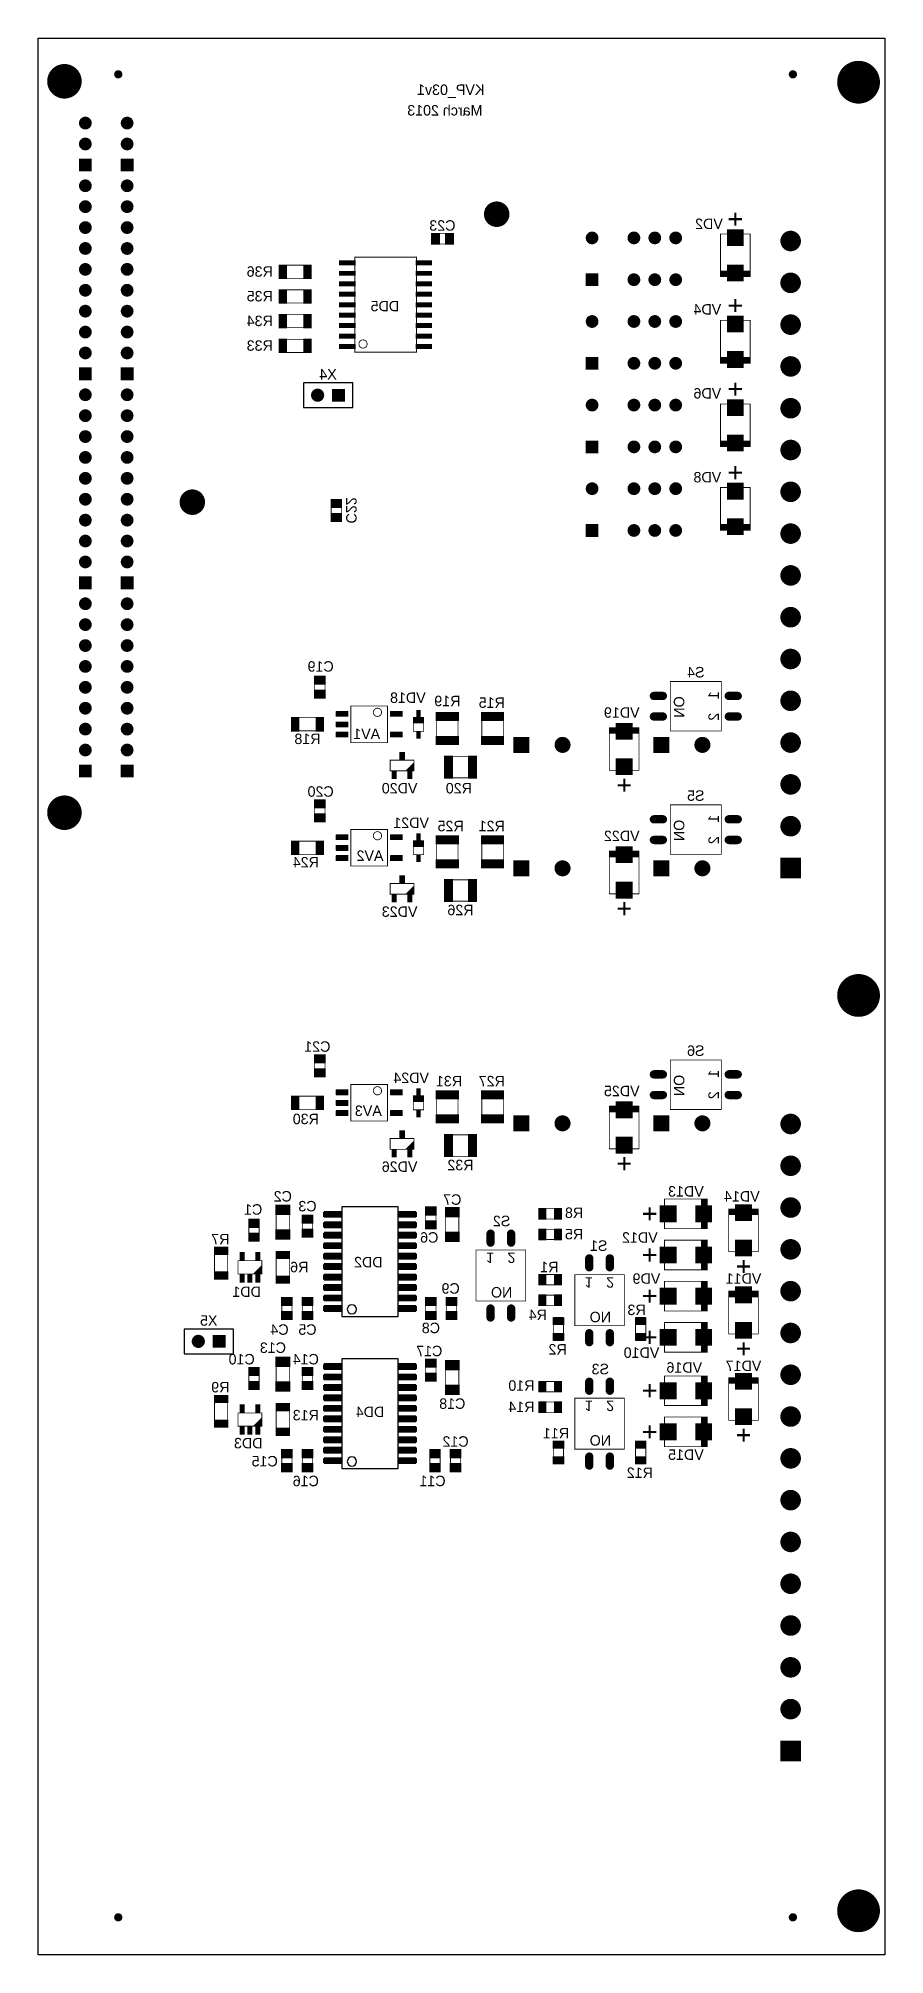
# Model space of a CAD drawing. Extents: x -6 to 97, y -11 to 222.
import ezdxf
from ezdxf.enums import TextEntityAlignment as Align

# ---------------------------------------------------------------- set-up
doc = ezdxf.new("R2010")
doc.units = 0
for name, color, linetype in [('BOARD', 173, 'CONTINUOUS'), ('BOT', 52, 'CONTINUOUS'), ('BOT_ASY', 232, 'CONTINUOUS')]:
    doc.layers.add(name, color=color, linetype=linetype)

msp = doc.modelspace()

# ---------------------------------------------------------------- texts
at = {"layer": 'BOT_ASY', "text_generation_flag": 2, "width": 1.019685}
for s, p in [('KVP_03v1', (48.498, 215.495)), ('March 2013', (48.27, 212.995))]:
    msp.add_text(s, height=1.27, dxfattribs=at).set_placement(p)
for s, p in [('VD2', (75.8, 199.2)), ('C23', (43.4, 199)), ('R36', (21.2, 193.4)), ('R35', (21.2, 190.4)), ('R34', (21.2, 187.4)), ('DD5', (36.4, 189.2)), ('VD4', (75.6, 188.8)), ('R33', (21.2, 184.4)), ('X4', (29.5, 180.905)), ('VD6', (75.6, 178.6)), ('VD8', (75.6, 168.4)), ('C19', (28.6, 145.4)), ('S4', (74.2, 144.7)), ('VD18', (39.2, 141.6)), ('R19', (44, 141.2)), ('R15', (49.4, 141)), ('VD19', (65.2, 139.8)), ('R18', (27, 136.6)), ('AV1', (34.2, 137.2)), ('C20', (28.6, 130.2)), ('VD20', (38.2, 130.6)), ('R20', (45.4, 130.6)), ('S5', (74.2, 129.7)), ('VD21', (39.6, 126.4)), ('R25', (44.4, 126)), ('R21', (49.4, 126)), ('VD22', (65.2, 124.8)), ('AV2', (34.6, 122.4)), ('R24', (26.8, 121.6)), ('VD23', (38.2, 115.6)), ('R26', (45.6, 115.8)), ('C21', (28.2, 99.2)), ('S6', (74.2, 98.7)), ('VD24', (39.6, 95.4)), ('R31', (44.2, 95)), ('R27', (49.4, 95)), ('VD25', (65.2, 93.8)), ('R30', (26.8, 90.4)), ('AV3', (34.4, 91.4)), ('VD26', (38.2, 84.6)), ('R32', (45.6, 84.8)), ('C2', (24, 81)), ('C7', (44.6, 80.6)), ('VD13', (73, 81.6)), ('VD14', (79.8, 81)), ('C1', (20.4, 79.4)), ('C3', (27, 79.8)), ('S2', (50.6, 78)), ('R8', (59.4, 79)), ('R7', (16.4, 75.8)), ('C6', (41.8, 76)), ('R5', (59.4, 76.4)), ('VD12', (67.4, 76)), ('S1', (62.4, 75)), ('R6', (26, 72.4)), ('DD2', (34.4, 73)), ('R1', (56.4, 72.4)), ('VD9', (68.2, 71)), ('VD11', (80, 71)), ('DD1', (19.6, 69.4)), ('C9', (44.4, 69.8)), ('R4', (55, 66.6)), ('R3', (67, 67.2)), ('X5', (15, 65.905)), ('C4', (23.6, 64.8)), ('C5', (27, 64.8)), ('C8', (42, 65)), ('C13', (22.8, 62.6)), ('C17', (41.8, 62.2)), ('R2', (57.4, 62.4)), ('VD10', (67.6, 62)), ('C10', (19, 61.2)), ('C14', (26.8, 61.2)), ('S3', (62.6, 60)), ('VD16', (72.8, 60.2)), ('VD17', (80, 60.4)), ('R9', (16.4, 57.8)), ('R10', (53, 58)), ('DD4', (34.6, 54.8)), ('C18', (44.6, 55.8)), ('R14', (53, 55.4)), ('R13', (26.8, 54.4)), ('DD3', (19.8, 51)), ('C12', (45, 51.2)), ('R11', (57.2, 52.2)), ('C15', (21.8, 48.8)), ('VD15', (73, 49.6)), ('C16', (26.8, 46.4)), ('C11', (42.2, 46.4)), ('R12', (67.4, 47.4))]:
    msp.add_text(s, height=1.27, dxfattribs=at).set_placement(p, align=Align.CENTER)
msp.add_text('C22', height=1.27, rotation=270, dxfattribs=at).set_placement((31.7, 165), align=Align.CENTER)
for s, rotation, p in [('ON', 90, (72.8, 142.4)), ('1', 90, (77, 143)), ('2', 90, (77, 140.4)), ('ON', 90, (72.8, 127.4)), ('1', 90, (77, 128)), ('2', 90, (77, 125.4)), ('ON', 90, (72.8, 96.4)), ('1', 90, (77, 97)), ('2', 90, (77, 94.4)), ('1', 180, (48.7, 74.8)), ('2', 180, (51.3, 74.8)), ('ON', 180, (49.3, 70.6)), ('1', 180, (60.7, 71.8)), ('2', 180, (63.3, 71.8)), ('ON', 180, (61.3, 67.6)), ('1', 180, (60.7, 56.8)), ('2', 180, (63.3, 56.8)), ('ON', 180, (61.3, 52.6))]:
    msp.add_text(s, height=1.27, rotation=rotation, dxfattribs=at).set_placement(p)

# ---------------------------------------------------------------- linework, layer by layer
at = {"layer": 'BOARD'}
msp.add_lwpolyline([(-5.715, -10.541), (-5.715, 222.377), (97.155, 222.377), (97.155, -10.541)], close=True, dxfattribs=at)
at = {"layer": 'BOT', "const_width": 0.2}
for points in [[(-2.54, 215.155, 1), (-2.54, 219.155, 1)], [(93.98, 214.543, 1), (93.98, 219.543, 1)], [(4, 217.6, 1), (4, 218.4, 1)], [(86, 217.6, 1), (86, 218.4, 1)], [(0, 211.4, 1), (0, 212.75, 1)], [(5.08, 211.4, 1), (5.08, 212.75, 1)], [(0, 208.86, 1), (0, 210.21, 1)], [(5.08, 208.86, 1), (5.08, 210.21, 1)], [(0, 203.78, 1), (0, 205.13, 1)], [(5.08, 203.78, 1), (5.08, 205.13, 1)], [(0, 201.24, 1), (0, 202.59, 1)], [(5.08, 201.24, 1), (5.08, 202.59, 1)], [(50, 199.55, 1), (50, 202.45, 1)], [(0, 198.7, 1), (0, 200.05, 1)], [(5.08, 198.7, 1), (5.08, 200.05, 1)], [(61.595, 197.445, 1), (61.595, 198.795, 1)], [(66.675, 197.445, 1), (66.675, 198.795, 1)], [(69.215, 197.445, 1), (69.215, 198.795, 1)], [(71.755, 197.445, 1), (71.755, 198.795, 1)], [(85.725, 196.589, 1), (85.725, 198.889, 1)], [(0, 196.16, 1), (0, 197.51, 1)], [(5.08, 196.16, 1), (5.08, 197.51, 1)], [(0, 193.62, 1), (0, 194.97, 1)], [(5.08, 193.62, 1), (5.08, 194.97, 1)], [(66.675, 192.365, 1), (66.675, 193.715, 1)], [(69.215, 192.365, 1), (69.215, 193.715, 1)], [(71.755, 192.365, 1), (71.755, 193.715, 1)], [(85.725, 191.509, 1), (85.725, 193.809, 1)], [(0, 191.08, 1), (0, 192.43, 1)], [(5.08, 191.08, 1), (5.08, 192.43, 1)], [(0, 188.54, 1), (0, 189.89, 1)], [(5.08, 188.54, 1), (5.08, 189.89, 1)], [(61.595, 187.285, 1), (61.595, 188.635, 1)], [(66.675, 187.285, 1), (66.675, 188.635, 1)], [(69.215, 187.285, 1), (69.215, 188.635, 1)], [(71.755, 187.285, 1), (71.755, 188.635, 1)], [(85.725, 186.429, 1), (85.725, 188.729, 1)], [(0, 186, 1), (0, 187.35, 1)], [(5.08, 186, 1), (5.08, 187.35, 1)], [(0, 183.46, 1), (0, 184.81, 1)], [(5.08, 183.46, 1), (5.08, 184.81, 1)], [(66.675, 182.205, 1), (66.675, 183.555, 1)], [(69.215, 182.205, 1), (69.215, 183.555, 1)], [(71.755, 182.205, 1), (71.755, 183.555, 1)], [(85.725, 181.349, 1), (85.725, 183.649, 1)], [(0, 178.38, 1), (0, 179.73, 1)], [(5.08, 178.38, 1), (5.08, 179.73, 1)], [(28.23, 178.3, 1), (28.23, 179.7, 1)], [(0, 175.84, 1), (0, 177.19, 1)], [(5.08, 175.84, 1), (5.08, 177.19, 1)], [(61.595, 177.125, 1), (61.595, 178.475, 1)], [(66.675, 177.125, 1), (66.675, 178.475, 1)], [(69.215, 177.125, 1), (69.215, 178.475, 1)], [(71.755, 177.125, 1), (71.755, 178.475, 1)], [(85.725, 176.269, 1), (85.725, 178.569, 1)], [(0, 173.3, 1), (0, 174.65, 1)], [(5.08, 173.3, 1), (5.08, 174.65, 1)], [(66.675, 172.045, 1), (66.675, 173.395, 1)], [(69.215, 172.045, 1), (69.215, 173.395, 1)], [(71.755, 172.045, 1), (71.755, 173.395, 1)], [(85.725, 171.189, 1), (85.725, 173.489, 1)], [(0, 170.76, 1), (0, 172.11, 1)], [(5.08, 170.76, 1), (5.08, 172.11, 1)], [(0, 168.22, 1), (0, 169.57, 1)], [(5.08, 168.22, 1), (5.08, 169.57, 1)], [(61.595, 166.965, 1), (61.595, 168.315, 1)], [(66.675, 166.965, 1), (66.675, 168.315, 1)], [(69.215, 166.965, 1), (69.215, 168.315, 1)], [(71.755, 166.965, 1), (71.755, 168.315, 1)], [(85.725, 166.109, 1), (85.725, 168.409, 1)], [(0, 165.68, 1), (0, 167.03, 1)], [(5.08, 165.68, 1), (5.08, 167.03, 1)], [(13, 164.55, 1), (13, 167.45, 1)], [(0, 163.14, 1), (0, 164.49, 1)], [(5.08, 163.14, 1), (5.08, 164.49, 1)], [(66.675, 161.885, 1), (66.675, 163.235, 1)], [(69.215, 161.885, 1), (69.215, 163.235, 1)], [(71.755, 161.885, 1), (71.755, 163.235, 1)], [(85.725, 161.029, 1), (85.725, 163.329, 1)], [(0, 160.6, 1), (0, 161.95, 1)], [(5.08, 160.6, 1), (5.08, 161.95, 1)], [(0, 158.06, 1), (0, 159.41, 1)], [(5.08, 158.06, 1), (5.08, 159.41, 1)], [(85.725, 155.949, 1), (85.725, 158.249, 1)], [(0, 152.98, 1), (0, 154.33, 1)], [(5.08, 152.98, 1), (5.08, 154.33, 1)], [(0, 150.44, 1), (0, 151.79, 1)], [(5.08, 150.44, 1), (5.08, 151.79, 1)], [(85.725, 150.869, 1), (85.725, 153.169, 1)], [(0, 147.9, 1), (0, 149.25, 1)], [(5.08, 147.9, 1), (5.08, 149.25, 1)], [(0, 145.36, 1), (0, 146.71, 1)], [(5.08, 145.36, 1), (5.08, 146.71, 1)], [(85.725, 145.789, 1), (85.725, 148.089, 1)], [(0, 142.82, 1), (0, 144.17, 1)], [(5.08, 142.82, 1), (5.08, 144.17, 1)], [(69.175, 142.07, -1), (69.175, 142.87), (70.125, 142.87, -1), (70.125, 142.07)], [(78.275, 142.07, -1), (78.275, 142.87), (79.225, 142.87, -1), (79.225, 142.07)], [(85.725, 140.709, 1), (85.725, 143.009, 1)], [(0, 140.28, 1), (0, 141.63, 1)], [(5.08, 140.28, 1), (5.08, 141.63, 1)], [(69.175, 139.53, -1), (69.175, 140.33), (70.125, 140.33, -1), (70.125, 139.53)], [(78.275, 139.53, -1), (78.275, 140.33), (79.225, 140.33, -1), (79.225, 139.53)], [(0, 137.74, 1), (0, 139.09, 1)], [(5.08, 137.74, 1), (5.08, 139.09, 1)], [(58, 135.625, 1), (58, 137.375, 1)], [(75, 135.625, 1), (75, 137.375, 1)], [(85.725, 135.629, 1), (85.725, 137.929, 1)], [(0, 135.2, 1), (0, 136.55, 1)], [(5.08, 135.2, 1), (5.08, 136.55, 1)], [(85.725, 130.549, 1), (85.725, 132.849, 1)], [(-2.54, 126.255, 1), (-2.54, 130.255, 1)], [(69.175, 127.07, -1), (69.175, 127.87), (70.125, 127.87, -1), (70.125, 127.07)], [(78.275, 127.07, -1), (78.275, 127.87), (79.225, 127.87, -1), (79.225, 127.07)], [(85.725, 125.469, 1), (85.725, 127.769, 1)], [(69.175, 124.53, -1), (69.175, 125.33), (70.125, 125.33, -1), (70.125, 124.53)], [(78.275, 124.53, -1), (78.275, 125.33), (79.225, 125.33, -1), (79.225, 124.53)], [(58, 120.625, 1), (58, 122.375, 1)], [(75, 120.625, 1), (75, 122.375, 1)], [(93.98, 103.545, 1), (93.98, 108.545, 1)], [(69.175, 96.07, -1), (69.175, 96.87), (70.125, 96.87, -1), (70.125, 96.07)], [(78.275, 96.07, -1), (78.275, 96.87), (79.225, 96.87, -1), (79.225, 96.07)], [(69.175, 93.53, -1), (69.175, 94.33), (70.125, 94.33, -1), (70.125, 93.53)], [(78.275, 93.53, -1), (78.275, 94.33), (79.225, 94.33, -1), (79.225, 93.53)], [(58, 89.625, 1), (58, 91.375, 1)], [(75, 89.625, 1), (75, 91.375, 1)], [(85.725, 89.274, 1), (85.725, 91.574, 1)], [(85.725, 84.194, 1), (85.725, 86.494, 1)], [(85.725, 79.114, 1), (85.725, 81.414, 1)], [(49.63, 76.075, -1), (48.83, 76.075), (48.83, 77.025, -1), (49.63, 77.025)], [(52.17, 76.075, -1), (51.37, 76.075), (51.37, 77.025, -1), (52.17, 77.025)], [(85.725, 74.034, 1), (85.725, 76.334, 1)], [(61.63, 73.075, -1), (60.83, 73.075), (60.83, 74.025, -1), (61.63, 74.025)], [(64.17, 73.075, -1), (63.37, 73.075), (63.37, 74.025, -1), (64.17, 74.025)], [(85.725, 68.954, 1), (85.725, 71.254, 1)], [(49.63, 66.975, -1), (48.83, 66.975), (48.83, 67.925, -1), (49.63, 67.925)], [(52.17, 66.975, -1), (51.37, 66.975), (51.37, 67.925, -1), (52.17, 67.925)], [(61.63, 63.975, -1), (60.83, 63.975), (60.83, 64.925, -1), (61.63, 64.925)], [(64.17, 63.975, -1), (63.37, 63.975), (63.37, 64.925, -1), (64.17, 64.925)], [(85.725, 63.874, 1), (85.725, 66.174, 1)], [(13.73, 63.3, 1), (13.73, 64.7, 1)], [(85.725, 58.794, 1), (85.725, 61.094, 1)], [(61.63, 58.075, -1), (60.83, 58.075), (60.83, 59.025, -1), (61.63, 59.025)], [(64.17, 58.075, -1), (63.37, 58.075), (63.37, 59.025, -1), (64.17, 59.025)], [(85.725, 53.714, 1), (85.725, 56.014, 1)], [(61.63, 48.975, -1), (60.83, 48.975), (60.83, 49.925, -1), (61.63, 49.925)], [(64.17, 48.975, -1), (63.37, 48.975), (63.37, 49.925, -1), (64.17, 49.925)], [(85.725, 48.634, 1), (85.725, 50.934, 1)], [(85.725, 43.554, 1), (85.725, 45.854, 1)], [(85.725, 38.474, 1), (85.725, 40.774, 1)], [(85.725, 33.394, 1), (85.725, 35.694, 1)], [(85.725, 28.314, 1), (85.725, 30.614, 1)], [(85.725, 23.234, 1), (85.725, 25.534, 1)], [(85.725, 18.154, 1), (85.725, 20.454, 1)], [(93.98, -7.707, 1), (93.98, -2.707, 1)], [(4, -6.4, 1), (4, -5.6, 1)], [(86, -6.4, 1), (86, -5.6, 1)]]:
    msp.add_lwpolyline(points, format="xyb", close=True, dxfattribs=at)
for points in [[(-3.311, 219), (-1.769, 219)], [(92.425, 219), (95.535, 219)], [(92.717, 219.2), (95.243, 219.2)], [(93.147, 219.4), (94.813, 219.4)], [(-4.539, 217.2), (-0.541, 217.2)], [(-4.533, 217), (-0.547, 217)], [(-4.524, 217.4), (-0.556, 217.4)], [(-4.508, 216.8), (-0.572, 216.8)], [(-4.489, 217.6), (-0.591, 217.6)], [(-4.461, 216.6), (-0.619, 216.6)], [(-4.433, 217.8), (-0.647, 217.8)], [(-4.352, 218), (-0.728, 218)], [(-4.245, 218.2), (-0.835, 218.2)], [(-4.105, 218.4), (-0.975, 218.4)], [(-3.922, 218.6), (-1.158, 218.6)], [(-3.677, 218.8), (-1.403, 218.8)], [(3.6, 218), (4.4, 218)], [(3.654, 218.2), (4.346, 218.2)], [(3.654, 217.8), (4.346, 217.8)], [(85.6, 218), (86.4, 218)], [(85.654, 218.2), (86.346, 218.2)], [(85.654, 217.8), (86.346, 217.8)], [(91.481, 217), (96.479, 217)], [(91.485, 217.2), (96.475, 217.2)], [(91.492, 216.8), (96.468, 216.8)], [(91.506, 217.4), (96.454, 217.4)], [(91.52, 216.6), (96.44, 216.6)], [(91.543, 217.6), (96.417, 217.6)], [(91.598, 217.8), (96.362, 217.8)], [(91.671, 218), (96.289, 218)], [(91.764, 218.2), (96.196, 218.2)], [(91.881, 218.4), (96.079, 218.4)], [(92.025, 218.6), (95.935, 218.6)], [(92.202, 218.8), (95.758, 218.8)], [(-4.392, 216.4), (-0.688, 216.4)], [(-4.297, 216.2), (-0.783, 216.2)], [(-4.172, 216), (-0.908, 216)], [(-4.011, 215.8), (-1.069, 215.8)], [(-3.797, 215.6), (-1.283, 215.6)], [(-3.499, 215.4), (-1.581, 215.4)], [(-2.961, 215.2), (-2.119, 215.2)], [(91.565, 216.4), (96.395, 216.4)], [(91.627, 216.2), (96.333, 216.2)], [(91.708, 216), (96.252, 216)], [(91.811, 215.8), (96.149, 215.8)], [(91.939, 215.6), (96.021, 215.6)], [(92.096, 215.4), (95.864, 215.4)], [(92.291, 215.2), (95.669, 215.2)], [(92.54, 215), (95.42, 215)], [(92.876, 214.8), (95.084, 214.8)], [(93.45, 214.6), (94.51, 214.6)], [(-0.67, 212), (0.67, 212)], [(-0.663, 212.2), (0.663, 212.2)], [(-0.591, 212.4), (0.591, 212.4)], [(-0.424, 212.6), (0.424, 212.6)], [(4.41, 212), (5.75, 212)], [(4.417, 212.2), (5.743, 212.2)], [(4.489, 212.4), (5.671, 212.4)], [(4.656, 212.6), (5.504, 212.6)], [(-0.671, 209.6), (0.671, 209.6)], [(-0.62, 209.8), (0.62, 209.8)], [(-0.616, 211.8), (0.616, 211.8)], [(-0.489, 210), (0.489, 210)], [(-0.479, 211.6), (0.479, 211.6)], [(-0.115, 210.2), (0.115, 210.2)], [(4.409, 209.6), (5.751, 209.6)], [(4.46, 209.8), (5.7, 209.8)], [(4.464, 211.8), (5.696, 211.8)], [(4.591, 210), (5.569, 210)], [(4.601, 211.6), (5.559, 211.6)], [(4.965, 210.2), (5.195, 210.2)], [(-0.675, 207.6), (0.675, 207.6)], [(-0.675, 207.4), (0.675, 207.4)], [(-0.675, 207.2), (0.675, 207.2)], [(-0.661, 209.4), (0.661, 209.4)], [(-0.586, 209.2), (0.586, 209.2)], [(-0.411, 209), (0.411, 209)], [(4.405, 207.6), (5.755, 207.6)], [(4.405, 207.4), (5.755, 207.4)], [(4.405, 207.2), (5.755, 207.2)], [(4.419, 209.4), (5.741, 209.4)], [(4.494, 209.2), (5.666, 209.2)], [(4.669, 209), (5.491, 209)], [(-0.675, 207), (0.675, 207)], [(-0.675, 206.8), (0.675, 206.8)], [(-0.675, 206.6), (0.675, 206.6)], [(-0.675, 206.4), (0.675, 206.4)], [(-0.398, 205), (0.398, 205)], [(4.405, 207), (5.755, 207)], [(4.405, 206.8), (5.755, 206.8)], [(4.405, 206.6), (5.755, 206.6)], [(4.405, 206.4), (5.755, 206.4)], [(4.682, 205), (5.478, 205)], [(-0.672, 204.4), (0.672, 204.4)], [(-0.659, 204.6), (0.659, 204.6)], [(-0.624, 204.2), (0.624, 204.2)], [(-0.58, 204.8), (0.58, 204.8)], [(-0.498, 204), (0.498, 204)], [(-0.163, 203.8), (0.163, 203.8)], [(4.408, 204.4), (5.752, 204.4)], [(4.421, 204.6), (5.739, 204.6)], [(4.456, 204.2), (5.704, 204.2)], [(4.5, 204.8), (5.66, 204.8)], [(4.582, 204), (5.578, 204)], [(4.917, 203.8), (5.243, 203.8)], [(-0.669, 202), (0.669, 202)], [(-0.665, 201.8), (0.665, 201.8)], [(-0.611, 202.2), (0.611, 202.2)], [(-0.596, 201.6), (0.596, 201.6)], [(-0.469, 202.4), (0.469, 202.4)], [(-0.436, 201.4), (0.436, 201.4)], [(4.411, 202), (5.749, 202)], [(4.415, 201.8), (5.745, 201.8)], [(4.469, 202.2), (5.691, 202.2)], [(4.484, 201.6), (5.676, 201.6)], [(4.611, 202.4), (5.549, 202.4)], [(4.644, 201.4), (5.516, 201.4)], [(48.55, 201), (51.45, 201)], [(48.564, 201.2), (51.436, 201.2)], [(48.564, 200.8), (51.436, 200.8)], [(48.607, 201.4), (51.393, 201.4)], [(48.607, 200.6), (51.393, 200.6)], [(48.68, 201.6), (51.32, 201.6)], [(48.68, 200.4), (51.32, 200.4)], [(48.791, 201.8), (51.209, 201.8)], [(48.95, 202), (51.05, 202)], [(49.187, 202.2), (50.813, 202.2)], [(49.623, 202.4), (50.377, 202.4)], [(-0.674, 199.4), (0.674, 199.4)], [(-0.651, 199.2), (0.651, 199.2)], [(-0.636, 199.6), (0.636, 199.6)], [(-0.561, 199), (0.561, 199)], [(-0.524, 199.8), (0.524, 199.8)], [(-0.353, 198.8), (0.353, 198.8)], [(-0.254, 200), (0.254, 200)], [(4.406, 199.4), (5.754, 199.4)], [(4.429, 199.2), (5.731, 199.2)], [(4.444, 199.6), (5.716, 199.6)], [(4.519, 199), (5.641, 199)], [(4.556, 199.8), (5.604, 199.8)], [(4.727, 198.8), (5.433, 198.8)], [(4.826, 200), (5.334, 200)], [(42.1, 198.6), (43, 198.6)], [(42.1, 198.4), (43, 198.4)], [(42.1, 198.2), (43, 198.2)], [(42.1, 198), (43, 198)], [(43.8, 198.6), (44.7, 198.6)], [(43.8, 198.4), (44.7, 198.4)], [(43.8, 198.2), (44.7, 198.2)], [(43.8, 198), (44.7, 198)], [(48.791, 200.2), (51.209, 200.2)], [(48.95, 200), (51.05, 200)], [(49.187, 199.8), (50.813, 199.8)], [(49.623, 199.6), (50.377, 199.6)], [(60.925, 198.2), (62.265, 198.2)], [(60.931, 198), (62.259, 198)], [(60.981, 198.4), (62.209, 198.4)], [(61.121, 198.6), (62.069, 198.6)], [(66.005, 198.2), (67.345, 198.2)], [(66.011, 198), (67.339, 198)], [(66.061, 198.4), (67.289, 198.4)], [(66.201, 198.6), (67.149, 198.6)], [(68.545, 198.2), (69.885, 198.2)], [(68.551, 198), (69.879, 198)], [(68.601, 198.4), (69.829, 198.4)], [(68.741, 198.6), (69.689, 198.6)], [(71.085, 198.2), (72.425, 198.2)], [(71.091, 198), (72.419, 198)], [(71.141, 198.4), (72.369, 198.4)], [(71.281, 198.6), (72.229, 198.6)], [(78.075, 199), (79.925, 199)], [(78.075, 198.8), (79.925, 198.8)], [(78.075, 198.6), (79.925, 198.6)], [(78.075, 198.4), (79.925, 198.4)], [(78.075, 198.2), (79.925, 198.2)], [(78.075, 198), (79.925, 198)], [(84.606, 198), (86.844, 198)], [(84.672, 198.2), (86.778, 198.2)], [(84.784, 198.4), (86.666, 198.4)], [(84.963, 198.6), (86.487, 198.6)], [(85.282, 198.8), (86.168, 198.8)], [(-0.674, 196.8), (0.674, 196.8)], [(-0.654, 197), (0.654, 197)], [(-0.632, 196.6), (0.632, 196.6)], [(-0.567, 197.2), (0.567, 197.2)], [(-0.516, 196.4), (0.516, 196.4)], [(-0.369, 197.4), (0.369, 197.4)], [(-0.228, 196.2), (0.228, 196.2)], [(4.406, 196.8), (5.754, 196.8)], [(4.426, 197), (5.734, 197)], [(4.448, 196.6), (5.712, 196.6)], [(4.513, 197.2), (5.647, 197.2)], [(4.564, 196.4), (5.596, 196.4)], [(4.711, 197.4), (5.449, 197.4)], [(4.852, 196.2), (5.308, 196.2)], [(42.1, 197.8), (43, 197.8)], [(42.1, 197.6), (43, 197.6)], [(42.1, 197.4), (43, 197.4)], [(43.8, 197.8), (44.7, 197.8)], [(43.8, 197.6), (44.7, 197.6)], [(43.8, 197.4), (44.7, 197.4)], [(61.001, 197.8), (62.189, 197.8)], [(61.165, 197.6), (62.025, 197.6)], [(66.081, 197.8), (67.269, 197.8)], [(66.245, 197.6), (67.105, 197.6)], [(68.621, 197.8), (69.809, 197.8)], [(68.785, 197.6), (69.645, 197.6)], [(71.161, 197.8), (72.349, 197.8)], [(71.325, 197.6), (72.185, 197.6)], [(78.075, 197.8), (79.925, 197.8)], [(78.075, 197.6), (79.925, 197.6)], [(78.075, 197.4), (79.925, 197.4)], [(84.577, 197.8), (86.873, 197.8)], [(84.584, 197.6), (86.866, 197.6)], [(84.627, 197.4), (86.823, 197.4)], [(84.71, 197.2), (86.74, 197.2)], [(84.844, 197), (86.606, 197)], [(85.062, 196.8), (86.388, 196.8)], [(85.567, 196.6), (85.883, 196.6)], [(-0.668, 194.2), (0.668, 194.2)], [(-0.666, 194.4), (0.666, 194.4)], [(-0.607, 194), (0.607, 194)], [(-0.602, 194.6), (0.602, 194.6)], [(-0.458, 193.8), (0.458, 193.8)], [(-0.447, 194.8), (0.447, 194.8)], [(4.412, 194.2), (5.748, 194.2)], [(4.414, 194.4), (5.746, 194.4)], [(4.473, 194), (5.687, 194)], [(4.478, 194.6), (5.682, 194.6)], [(4.622, 193.8), (5.538, 193.8)], [(4.633, 194.8), (5.527, 194.8)], [(23.6, 194.6), (24.4, 194.6)], [(23.6, 194.4), (24.4, 194.4)], [(23.6, 194.2), (24.4, 194.2)], [(23.6, 194), (24.4, 194)], [(23.6, 193.8), (24.4, 193.8)], [(23.6, 193.6), (24.4, 193.6)], [(23.6, 193.4), (24.4, 193.4)], [(26.6, 194.6), (27.4, 194.6)], [(26.6, 194.4), (27.4, 194.4)], [(26.6, 194.2), (27.4, 194.2)], [(26.6, 194), (27.4, 194)], [(26.6, 193.8), (27.4, 193.8)], [(26.6, 193.6), (27.4, 193.6)], [(26.6, 193.4), (27.4, 193.4)], [(30.95, 195.2), (32.75, 195.2)], [(30.95, 195), (32.75, 195)], [(30.95, 194), (32.75, 194)], [(30.95, 193.8), (32.75, 193.8)], [(40.25, 195.2), (42.05, 195.2)], [(40.25, 195), (42.05, 195)], [(40.25, 194), (42.05, 194)], [(40.25, 193.8), (42.05, 193.8)], [(60.92, 193.6), (62.27, 193.6)], [(60.92, 193.4), (62.27, 193.4)], [(66.105, 193.4), (67.245, 193.4)], [(66.299, 193.6), (67.051, 193.6)], [(68.645, 193.4), (69.785, 193.4)], [(68.839, 193.6), (69.591, 193.6)], [(71.185, 193.4), (72.325, 193.4)], [(71.379, 193.6), (72.131, 193.6)], [(78.075, 194.6), (79.925, 194.6)], [(78.075, 194.4), (79.925, 194.4)], [(78.075, 194.2), (79.925, 194.2)], [(78.075, 194), (79.925, 194)], [(78.075, 193.8), (79.925, 193.8)], [(78.075, 193.6), (79.925, 193.6)], [(78.075, 193.4), (79.925, 193.4)], [(84.846, 193.4), (86.604, 193.4)], [(85.064, 193.6), (86.386, 193.6)], [(85.582, 193.8), (85.868, 193.8)], [(-0.673, 191.8), (0.673, 191.8)], [(-0.656, 191.6), (0.656, 191.6)], [(-0.628, 192), (0.628, 192)], [(-0.574, 191.4), (0.574, 191.4)], [(-0.507, 192.2), (0.507, 192.2)], [(-0.384, 191.2), (0.384, 191.2)], [(-0.198, 192.4), (0.198, 192.4)], [(4.407, 191.8), (5.753, 191.8)], [(4.424, 191.6), (5.736, 191.6)], [(4.452, 192), (5.708, 192)], [(4.506, 191.4), (5.654, 191.4)], [(4.573, 192.2), (5.587, 192.2)], [(4.696, 191.2), (5.464, 191.2)], [(4.882, 192.4), (5.278, 192.4)], [(23.6, 191.6), (24.4, 191.6)], [(23.6, 191.4), (24.4, 191.4)], [(23.6, 191.2), (24.4, 191.2)], [(23.6, 191), (24.4, 191)], [(26.6, 191.6), (27.4, 191.6)], [(26.6, 191.4), (27.4, 191.4)], [(26.6, 191.2), (27.4, 191.2)], [(26.6, 191), (27.4, 191)], [(30.95, 192.6), (32.75, 192.6)], [(30.95, 192.4), (32.75, 192.4)], [(30.95, 191.4), (32.75, 191.4)], [(30.95, 191.2), (32.75, 191.2)], [(40.25, 192.6), (42.05, 192.6)], [(40.25, 192.4), (42.05, 192.4)], [(40.25, 191.4), (42.05, 191.4)], [(40.25, 191.2), (42.05, 191.2)], [(60.92, 193.2), (62.27, 193.2)], [(60.92, 193), (62.27, 193)], [(60.92, 192.8), (62.27, 192.8)], [(60.92, 192.6), (62.27, 192.6)], [(60.92, 192.4), (62.27, 192.4)], [(66.002, 193), (67.348, 193)], [(66.02, 193.2), (67.33, 193.2)], [(66.045, 192.8), (67.305, 192.8)], [(66.164, 192.6), (67.186, 192.6)], [(66.461, 192.4), (66.889, 192.4)], [(68.542, 193), (69.888, 193)], [(68.56, 193.2), (69.87, 193.2)], [(68.585, 192.8), (69.845, 192.8)], [(68.704, 192.6), (69.726, 192.6)], [(69.001, 192.4), (69.429, 192.4)], [(71.082, 193), (72.428, 193)], [(71.1, 193.2), (72.41, 193.2)], [(71.125, 192.8), (72.385, 192.8)], [(71.244, 192.6), (72.266, 192.6)], [(71.541, 192.4), (71.969, 192.4)], [(78.075, 193.2), (79.925, 193.2)], [(78.075, 193), (79.925, 193)], [(84.577, 192.6), (86.873, 192.6)], [(84.584, 192.8), (86.866, 192.8)], [(84.605, 192.4), (86.845, 192.4)], [(84.627, 193), (86.823, 193)], [(84.671, 192.2), (86.779, 192.2)], [(84.711, 193.2), (86.739, 193.2)], [(84.783, 192), (86.667, 192)], [(84.961, 191.8), (86.489, 191.8)], [(85.277, 191.6), (86.173, 191.6)], [(-0.674, 189.2), (0.674, 189.2)], [(-0.649, 189.4), (0.649, 189.4)], [(-0.639, 189), (0.639, 189)], [(-0.554, 189.6), (0.554, 189.6)], [(-0.532, 188.8), (0.532, 188.8)], [(-0.336, 189.8), (0.336, 189.8)], [(-0.278, 188.6), (0.278, 188.6)], [(4.406, 189.2), (5.754, 189.2)], [(4.431, 189.4), (5.729, 189.4)], [(4.441, 189), (5.719, 189)], [(4.526, 189.6), (5.634, 189.6)], [(4.548, 188.8), (5.612, 188.8)], [(4.744, 189.8), (5.416, 189.8)], [(4.802, 188.6), (5.358, 188.6)], [(23.6, 190.8), (24.4, 190.8)], [(23.6, 190.6), (24.4, 190.6)], [(23.6, 190.4), (24.4, 190.4)], [(23.6, 188.6), (24.4, 188.6)], [(26.6, 190.8), (27.4, 190.8)], [(26.6, 190.6), (27.4, 190.6)], [(26.6, 190.4), (27.4, 190.4)], [(26.6, 188.6), (27.4, 188.6)], [(30.95, 190.2), (32.75, 190.2)], [(30.95, 190), (32.75, 190)], [(30.95, 189.8), (32.75, 189.8)], [(30.95, 188.8), (32.75, 188.8)], [(30.95, 188.6), (32.75, 188.6)], [(40.25, 190.2), (42.05, 190.2)], [(40.25, 190), (42.05, 190)], [(40.25, 189.8), (42.05, 189.8)], [(40.25, 188.8), (42.05, 188.8)], [(40.25, 188.6), (42.05, 188.6)], [(61.381, 188.6), (61.809, 188.6)], [(66.461, 188.6), (66.889, 188.6)], [(69.001, 188.6), (69.429, 188.6)], [(71.541, 188.6), (71.969, 188.6)], [(85.196, 188.6), (86.254, 188.6)], [(-0.67, 186.6), (0.67, 186.6)], [(-0.663, 186.8), (0.663, 186.8)], [(-0.616, 186.4), (0.616, 186.4)], [(-0.591, 187), (0.591, 187)], [(-0.424, 187.2), (0.424, 187.2)], [(4.41, 186.6), (5.75, 186.6)], [(4.417, 186.8), (5.743, 186.8)], [(4.464, 186.4), (5.696, 186.4)], [(4.489, 187), (5.671, 187)], [(4.656, 187.2), (5.504, 187.2)], [(23.6, 188.4), (24.4, 188.4)], [(23.6, 188.2), (24.4, 188.2)], [(23.6, 188), (24.4, 188)], [(23.6, 187.8), (24.4, 187.8)], [(23.6, 187.6), (24.4, 187.6)], [(23.6, 187.4), (24.4, 187.4)], [(26.6, 188.4), (27.4, 188.4)], [(26.6, 188.2), (27.4, 188.2)], [(26.6, 188), (27.4, 188)], [(26.6, 187.8), (27.4, 187.8)], [(26.6, 187.6), (27.4, 187.6)], [(26.6, 187.4), (27.4, 187.4)], [(30.95, 187.6), (32.75, 187.6)], [(30.95, 187.4), (32.75, 187.4)], [(40.25, 187.6), (42.05, 187.6)], [(40.25, 187.4), (42.05, 187.4)], [(60.922, 188), (62.268, 188)], [(60.94, 187.8), (62.25, 187.8)], [(60.965, 188.2), (62.225, 188.2)], [(61.025, 187.6), (62.165, 187.6)], [(61.084, 188.4), (62.106, 188.4)], [(61.219, 187.4), (61.971, 187.4)], [(66.002, 188), (67.348, 188)], [(66.02, 187.8), (67.33, 187.8)], [(66.045, 188.2), (67.305, 188.2)], [(66.105, 187.6), (67.245, 187.6)], [(66.164, 188.4), (67.186, 188.4)], [(66.299, 187.4), (67.051, 187.4)], [(68.542, 188), (69.888, 188)], [(68.56, 187.8), (69.87, 187.8)], [(68.585, 188.2), (69.845, 188.2)], [(68.645, 187.6), (69.785, 187.6)], [(68.704, 188.4), (69.726, 188.4)], [(68.839, 187.4), (69.591, 187.4)], [(71.082, 188), (72.428, 188)], [(71.1, 187.8), (72.41, 187.8)], [(71.125, 188.2), (72.385, 188.2)], [(71.185, 187.6), (72.325, 187.6)], [(71.244, 188.4), (72.266, 188.4)], [(71.379, 187.4), (72.131, 187.4)], [(78.075, 188.4), (79.925, 188.4)], [(78.075, 188.2), (79.925, 188.2)], [(78.075, 188), (79.925, 188)], [(78.075, 187.8), (79.925, 187.8)], [(78.075, 187.6), (79.925, 187.6)], [(78.075, 187.4), (79.925, 187.4)], [(78.075, 187.2), (79.925, 187.2)], [(78.075, 187), (79.925, 187)], [(78.075, 186.8), (79.925, 186.8)], [(84.576, 187.6), (86.874, 187.6)], [(84.59, 187.4), (86.86, 187.4)], [(84.597, 187.8), (86.853, 187.8)], [(84.64, 187.2), (86.81, 187.2)], [(84.655, 188), (86.795, 188)], [(84.732, 187), (86.718, 187)], [(84.758, 188.2), (86.692, 188.2)], [(84.88, 186.8), (86.57, 186.8)], [(84.92, 188.4), (86.53, 188.4)], [(85.122, 186.6), (86.328, 186.6)], [(-0.671, 184.2), (0.671, 184.2)], [(-0.661, 184), (0.661, 184)], [(-0.62, 184.4), (0.62, 184.4)], [(-0.489, 184.6), (0.489, 184.6)], [(-0.479, 186.2), (0.479, 186.2)], [(-0.115, 184.8), (0.115, 184.8)], [(4.409, 184.2), (5.751, 184.2)], [(4.419, 184), (5.741, 184)], [(4.46, 184.4), (5.7, 184.4)], [(4.591, 184.6), (5.569, 184.6)], [(4.601, 186.2), (5.559, 186.2)], [(4.965, 184.8), (5.195, 184.8)], [(23.6, 185.6), (24.4, 185.6)], [(23.6, 185.4), (24.4, 185.4)], [(23.6, 185.2), (24.4, 185.2)], [(23.6, 185), (24.4, 185)], [(23.6, 184.8), (24.4, 184.8)], [(23.6, 184.6), (24.4, 184.6)], [(23.6, 184.4), (24.4, 184.4)], [(26.6, 185.6), (27.4, 185.6)], [(26.6, 185.4), (27.4, 185.4)], [(26.6, 185.2), (27.4, 185.2)], [(26.6, 185), (27.4, 185)], [(26.6, 184.8), (27.4, 184.8)], [(26.6, 184.6), (27.4, 184.6)], [(26.6, 184.4), (27.4, 184.4)], [(30.95, 186.2), (32.75, 186.2)], [(30.95, 186), (32.75, 186)], [(30.95, 185), (32.75, 185)], [(30.95, 184.8), (32.75, 184.8)], [(40.25, 186.2), (42.05, 186.2)], [(40.25, 186), (42.05, 186)], [(40.25, 185), (42.05, 185)], [(40.25, 184.8), (42.05, 184.8)], [(78.075, 184.2), (79.925, 184.2)], [(78.075, 184), (79.925, 184)], [(-0.675, 182.2), (0.675, 182.2)], [(-0.675, 182), (0.675, 182)], [(-0.675, 181.8), (0.675, 181.8)], [(-0.675, 181.6), (0.675, 181.6)], [(-0.586, 183.8), (0.586, 183.8)], [(-0.411, 183.6), (0.411, 183.6)], [(4.405, 182.2), (5.755, 182.2)], [(4.405, 182), (5.755, 182)], [(4.405, 181.8), (5.755, 181.8)], [(4.405, 181.6), (5.755, 181.6)], [(4.494, 183.8), (5.666, 183.8)], [(4.669, 183.6), (5.491, 183.6)], [(60.92, 183.4), (62.27, 183.4)], [(60.92, 183.2), (62.27, 183.2)], [(60.92, 183), (62.27, 183)], [(60.92, 182.8), (62.27, 182.8)], [(60.92, 182.6), (62.27, 182.6)], [(60.92, 182.4), (62.27, 182.4)], [(66.005, 182.8), (67.345, 182.8)], [(66.011, 183), (67.339, 183)], [(66.061, 182.6), (67.289, 182.6)], [(66.081, 183.2), (67.269, 183.2)], [(66.201, 182.4), (67.149, 182.4)], [(66.245, 183.4), (67.105, 183.4)], [(68.545, 182.8), (69.885, 182.8)], [(68.551, 183), (69.879, 183)], [(68.601, 182.6), (69.829, 182.6)], [(68.621, 183.2), (69.809, 183.2)], [(68.741, 182.4), (69.689, 182.4)], [(68.785, 183.4), (69.645, 183.4)], [(71.085, 182.8), (72.425, 182.8)], [(71.091, 183), (72.419, 183)], [(71.141, 182.6), (72.369, 182.6)], [(71.161, 183.2), (72.349, 183.2)], [(71.281, 182.4), (72.229, 182.4)], [(71.325, 183.4), (72.185, 183.4)], [(78.075, 183.8), (79.925, 183.8)], [(78.075, 183.6), (79.925, 183.6)], [(78.075, 183.4), (79.925, 183.4)], [(78.075, 183.2), (79.925, 183.2)], [(78.075, 183), (79.925, 183)], [(78.075, 182.8), (79.925, 182.8)], [(78.075, 182.6), (79.925, 182.6)], [(84.58, 182.6), (86.87, 182.6)], [(84.58, 182.4), (86.87, 182.4)], [(84.615, 182.2), (86.835, 182.2)], [(84.616, 182.8), (86.834, 182.8)], [(84.689, 182), (86.761, 182)], [(84.69, 183), (86.76, 183)], [(84.812, 181.8), (86.638, 181.8)], [(84.814, 183.2), (86.636, 183.2)], [(85.008, 181.6), (86.442, 181.6)], [(85.011, 183.4), (86.439, 183.4)], [(85.393, 183.6), (86.057, 183.6)], [(-0.675, 181.4), (0.675, 181.4)], [(-0.675, 181.2), (0.675, 181.2)], [(-0.675, 181), (0.675, 181)], [(-0.58, 179.4), (0.58, 179.4)], [(-0.398, 179.6), (0.398, 179.6)], [(4.405, 181.4), (5.755, 181.4)], [(4.405, 181.2), (5.755, 181.2)], [(4.405, 181), (5.755, 181)], [(4.5, 179.4), (5.66, 179.4)], [(4.682, 179.6), (5.478, 179.6)], [(27.656, 179.4), (28.804, 179.4)], [(27.87, 179.6), (28.59, 179.6)], [(30.095, 179.6), (31.445, 179.6)], [(30.095, 179.4), (31.445, 179.4)], [(85.387, 181.4), (86.063, 181.4)], [(-0.672, 179), (0.672, 179)], [(-0.659, 179.2), (0.659, 179.2)], [(-0.624, 178.8), (0.624, 178.8)], [(-0.498, 178.6), (0.498, 178.6)], [(-0.469, 177), (0.469, 177)], [(-0.163, 178.4), (0.163, 178.4)], [(4.408, 179), (5.752, 179)], [(4.421, 179.2), (5.739, 179.2)], [(4.456, 178.8), (5.704, 178.8)], [(4.582, 178.6), (5.578, 178.6)], [(4.611, 177), (5.549, 177)], [(4.917, 178.4), (5.243, 178.4)], [(27.53, 179), (28.93, 179)], [(27.56, 179.2), (28.9, 179.2)], [(27.56, 178.8), (28.9, 178.8)], [(27.656, 178.6), (28.804, 178.6)], [(27.87, 178.4), (28.59, 178.4)], [(30.095, 179.2), (31.445, 179.2)], [(30.095, 179), (31.445, 179)], [(30.095, 178.8), (31.445, 178.8)], [(30.095, 178.6), (31.445, 178.6)], [(30.095, 178.4), (31.445, 178.4)], [(60.92, 177.8), (62.27, 177.8)], [(60.951, 178), (62.239, 178)], [(60.951, 177.6), (62.239, 177.6)], [(61.052, 178.2), (62.138, 178.2)], [(61.052, 177.4), (62.138, 177.4)], [(61.286, 178.4), (61.904, 178.4)], [(61.286, 177.2), (61.904, 177.2)], [(66, 177.8), (67.35, 177.8)], [(66.031, 178), (67.319, 178)], [(66.031, 177.6), (67.319, 177.6)], [(66.132, 178.2), (67.218, 178.2)], [(66.132, 177.4), (67.218, 177.4)], [(66.366, 178.4), (66.984, 178.4)], [(66.366, 177.2), (66.984, 177.2)], [(68.54, 177.8), (69.89, 177.8)], [(68.571, 178), (69.859, 178)], [(68.571, 177.6), (69.859, 177.6)], [(68.672, 178.2), (69.758, 178.2)], [(68.672, 177.4), (69.758, 177.4)], [(68.906, 178.4), (69.524, 178.4)], [(68.906, 177.2), (69.524, 177.2)], [(71.08, 177.8), (72.43, 177.8)], [(71.111, 178), (72.399, 178)], [(71.111, 177.6), (72.399, 177.6)], [(71.212, 178.2), (72.298, 178.2)], [(71.212, 177.4), (72.298, 177.4)], [(71.446, 178.4), (72.064, 178.4)], [(71.446, 177.2), (72.064, 177.2)], [(78.075, 178.4), (79.925, 178.4)], [(78.075, 178.2), (79.925, 178.2)], [(78.075, 178), (79.925, 178)], [(78.075, 177.8), (79.925, 177.8)], [(78.075, 177.6), (79.925, 177.6)], [(78.075, 177.4), (79.925, 177.4)], [(78.075, 177.2), (79.925, 177.2)], [(78.075, 177), (79.925, 177)], [(84.576, 177.4), (86.874, 177.4)], [(84.59, 177.6), (86.86, 177.6)], [(84.597, 177.2), (86.853, 177.2)], [(84.64, 177.8), (86.81, 177.8)], [(84.655, 177), (86.795, 177)], [(84.733, 178), (86.717, 178)], [(84.881, 178.2), (86.569, 178.2)], [(85.125, 178.4), (86.325, 178.4)], [(-0.669, 176.6), (0.669, 176.6)], [(-0.665, 176.4), (0.665, 176.4)], [(-0.611, 176.8), (0.611, 176.8)], [(-0.596, 176.2), (0.596, 176.2)], [(-0.436, 176), (0.436, 176)], [(-0.254, 174.6), (0.254, 174.6)], [(4.411, 176.6), (5.749, 176.6)], [(4.415, 176.4), (5.745, 176.4)], [(4.469, 176.8), (5.691, 176.8)], [(4.484, 176.2), (5.676, 176.2)], [(4.644, 176), (5.516, 176)], [(4.826, 174.6), (5.334, 174.6)], [(78.075, 176.8), (79.925, 176.8)], [(78.075, 176.6), (79.925, 176.6)], [(84.756, 176.8), (86.694, 176.8)], [(84.918, 176.6), (86.532, 176.6)], [(85.192, 176.4), (86.258, 176.4)], [(-0.674, 174), (0.674, 174)], [(-0.651, 173.8), (0.651, 173.8)], [(-0.636, 174.2), (0.636, 174.2)], [(-0.561, 173.6), (0.561, 173.6)], [(-0.524, 174.4), (0.524, 174.4)], [(-0.353, 173.4), (0.353, 173.4)], [(4.406, 174), (5.754, 174)], [(4.429, 173.8), (5.731, 173.8)], [(4.444, 174.2), (5.716, 174.2)], [(4.519, 173.6), (5.641, 173.6)], [(4.556, 174.4), (5.604, 174.4)], [(4.727, 173.4), (5.433, 173.4)], [(60.92, 173.2), (62.27, 173.2)], [(60.92, 173), (62.27, 173)], [(60.92, 172.8), (62.27, 172.8)], [(60.92, 172.6), (62.27, 172.6)], [(60.92, 172.4), (62.27, 172.4)], [(66.005, 172.8), (67.345, 172.8)], [(66.011, 172.6), (67.339, 172.6)], [(66.061, 173), (67.289, 173)], [(66.081, 172.4), (67.269, 172.4)], [(66.201, 173.2), (67.149, 173.2)], [(68.545, 172.8), (69.885, 172.8)], [(68.551, 172.6), (69.879, 172.6)], [(68.601, 173), (69.829, 173)], [(68.621, 172.4), (69.809, 172.4)], [(68.741, 173.2), (69.689, 173.2)], [(71.085, 172.8), (72.425, 172.8)], [(71.091, 172.6), (72.419, 172.6)], [(71.141, 173), (72.369, 173)], [(71.161, 172.4), (72.349, 172.4)], [(71.281, 173.2), (72.229, 173.2)], [(78.075, 174), (79.925, 174)], [(78.075, 173.8), (79.925, 173.8)], [(78.075, 173.6), (79.925, 173.6)], [(78.075, 173.4), (79.925, 173.4)], [(78.075, 173.2), (79.925, 173.2)], [(78.075, 173), (79.925, 173)], [(78.075, 172.8), (79.925, 172.8)], [(78.075, 172.6), (79.925, 172.6)], [(78.075, 172.4), (79.925, 172.4)], [(84.577, 172.4), (86.873, 172.4)], [(84.606, 172.6), (86.844, 172.6)], [(84.672, 172.8), (86.778, 172.8)], [(84.784, 173), (86.666, 173)], [(84.963, 173.2), (86.487, 173.2)], [(85.282, 173.4), (86.168, 173.4)], [(-0.674, 171.4), (0.674, 171.4)], [(-0.654, 171.6), (0.654, 171.6)], [(-0.632, 171.2), (0.632, 171.2)], [(-0.567, 171.8), (0.567, 171.8)], [(-0.516, 171), (0.516, 171)], [(-0.369, 172), (0.369, 172)], [(-0.228, 170.8), (0.228, 170.8)], [(4.406, 171.4), (5.754, 171.4)], [(4.426, 171.6), (5.734, 171.6)], [(4.448, 171.2), (5.712, 171.2)], [(4.513, 171.8), (5.647, 171.8)], [(4.564, 171), (5.596, 171)], [(4.711, 172), (5.449, 172)], [(4.852, 170.8), (5.308, 170.8)], [(60.92, 172.2), (62.27, 172.2)], [(66.245, 172.2), (67.105, 172.2)], [(68.785, 172.2), (69.645, 172.2)], [(71.325, 172.2), (72.185, 172.2)], [(84.584, 172.2), (86.866, 172.2)], [(84.627, 172), (86.823, 172)], [(84.71, 171.8), (86.74, 171.8)], [(84.844, 171.6), (86.606, 171.6)], [(85.062, 171.4), (86.388, 171.4)], [(85.567, 171.2), (85.883, 171.2)], [(-0.668, 168.8), (0.668, 168.8)], [(-0.666, 169), (0.666, 169)], [(-0.607, 168.6), (0.607, 168.6)], [(-0.602, 169.2), (0.602, 169.2)], [(-0.458, 168.4), (0.458, 168.4)], [(-0.447, 169.4), (0.447, 169.4)], [(4.412, 168.8), (5.748, 168.8)], [(4.414, 169), (5.746, 169)], [(4.473, 168.6), (5.687, 168.6)], [(4.478, 169.2), (5.682, 169.2)], [(4.622, 168.4), (5.538, 168.4)], [(4.633, 169.4), (5.527, 169.4)], [(60.94, 167.8), (62.25, 167.8)], [(61.025, 168), (62.165, 168)], [(61.219, 168.2), (61.971, 168.2)], [(66.02, 167.8), (67.33, 167.8)], [(66.105, 168), (67.245, 168)], [(66.299, 168.2), (67.051, 168.2)], [(68.56, 167.8), (69.87, 167.8)], [(68.645, 168), (69.785, 168)], [(68.839, 168.2), (69.591, 168.2)], [(71.1, 167.8), (72.41, 167.8)], [(71.185, 168), (72.325, 168)], [(71.379, 168.2), (72.131, 168.2)], [(78.075, 168.2), (79.925, 168.2)], [(78.075, 168), (79.925, 168)], [(78.075, 167.8), (79.925, 167.8)], [(84.711, 167.8), (86.739, 167.8)], [(84.846, 168), (86.604, 168)], [(85.064, 168.2), (86.386, 168.2)], [(85.582, 168.4), (85.868, 168.4)], [(-0.673, 166.4), (0.673, 166.4)], [(-0.656, 166.2), (0.656, 166.2)], [(-0.628, 166.6), (0.628, 166.6)], [(-0.574, 166), (0.574, 166)], [(-0.507, 166.8), (0.507, 166.8)], [(-0.384, 165.8), (0.384, 165.8)], [(-0.198, 167), (0.198, 167)], [(4.407, 166.4), (5.753, 166.4)], [(4.424, 166.2), (5.736, 166.2)], [(4.452, 166.6), (5.708, 166.6)], [(4.506, 166), (5.654, 166)], [(4.573, 166.8), (5.587, 166.8)], [(4.696, 165.8), (5.464, 165.8)], [(4.882, 167), (5.278, 167)], [(11.55, 166), (14.45, 166)], [(11.564, 166.2), (14.436, 166.2)], [(11.564, 165.8), (14.436, 165.8)], [(11.607, 166.4), (14.393, 166.4)], [(11.607, 165.6), (14.393, 165.6)], [(11.68, 166.6), (14.32, 166.6)], [(11.68, 165.4), (14.32, 165.4)], [(11.791, 166.8), (14.209, 166.8)], [(11.95, 167), (14.05, 167)], [(12.187, 167.2), (13.813, 167.2)], [(12.623, 167.4), (13.377, 167.4)], [(29.9, 166.2), (31.1, 166.2)], [(29.9, 166), (31.1, 166)], [(29.9, 165.8), (31.1, 165.8)], [(29.9, 165.6), (31.1, 165.6)], [(29.9, 165.4), (31.1, 165.4)], [(60.922, 167.6), (62.268, 167.6)], [(60.965, 167.4), (62.225, 167.4)], [(61.084, 167.2), (62.106, 167.2)], [(61.381, 167), (61.809, 167)], [(66.002, 167.6), (67.348, 167.6)], [(66.045, 167.4), (67.305, 167.4)], [(66.164, 167.2), (67.186, 167.2)], [(66.461, 167), (66.889, 167)], [(68.542, 167.6), (69.888, 167.6)], [(68.585, 167.4), (69.845, 167.4)], [(68.704, 167.2), (69.726, 167.2)], [(69.001, 167), (69.429, 167)], [(71.082, 167.6), (72.428, 167.6)], [(71.125, 167.4), (72.385, 167.4)], [(71.244, 167.2), (72.266, 167.2)], [(71.541, 167), (71.969, 167)], [(78.075, 167.6), (79.925, 167.6)], [(78.075, 167.4), (79.925, 167.4)], [(78.075, 167.2), (79.925, 167.2)], [(78.075, 167), (79.925, 167)], [(78.075, 166.8), (79.925, 166.8)], [(78.075, 166.6), (79.925, 166.6)], [(84.577, 167.2), (86.873, 167.2)], [(84.584, 167.4), (86.866, 167.4)], [(84.605, 167), (86.845, 167)], [(84.627, 167.6), (86.823, 167.6)], [(84.671, 166.8), (86.779, 166.8)], [(84.783, 166.6), (86.667, 166.6)], [(84.961, 166.4), (86.489, 166.4)], [(85.277, 166.2), (86.173, 166.2)], [(-0.674, 163.8), (0.674, 163.8)], [(-0.649, 164), (0.649, 164)], [(-0.639, 163.6), (0.639, 163.6)], [(-0.554, 164.2), (0.554, 164.2)], [(-0.532, 163.4), (0.532, 163.4)], [(-0.336, 164.4), (0.336, 164.4)], [(-0.278, 163.2), (0.278, 163.2)], [(4.406, 163.8), (5.754, 163.8)], [(4.431, 164), (5.729, 164)], [(4.441, 163.6), (5.719, 163.6)], [(4.526, 164.2), (5.634, 164.2)], [(4.548, 163.4), (5.612, 163.4)], [(4.744, 164.4), (5.416, 164.4)], [(4.802, 163.2), (5.358, 163.2)], [(11.791, 165.2), (14.209, 165.2)], [(11.95, 165), (14.05, 165)], [(12.187, 164.8), (13.813, 164.8)], [(12.623, 164.6), (13.377, 164.6)], [(29.9, 164.6), (31.1, 164.6)], [(29.9, 164.4), (31.1, 164.4)], [(29.9, 164.2), (31.1, 164.2)], [(29.9, 164), (31.1, 164)], [(29.9, 163.8), (31.1, 163.8)], [(60.92, 163.2), (62.27, 163.2)], [(60.92, 163), (62.27, 163)], [(66.164, 163), (67.186, 163)], [(66.461, 163.2), (66.889, 163.2)], [(68.704, 163), (69.726, 163)], [(69.001, 163.2), (69.429, 163.2)], [(71.244, 163), (72.266, 163)], [(71.541, 163.2), (71.969, 163.2)], [(78.075, 163.8), (79.925, 163.8)], [(78.075, 163.6), (79.925, 163.6)], [(78.075, 163.4), (79.925, 163.4)], [(78.075, 163.2), (79.925, 163.2)], [(78.075, 163), (79.925, 163)], [(84.92, 163), (86.53, 163)], [(85.196, 163.2), (86.254, 163.2)], [(-0.67, 161.2), (0.67, 161.2)], [(-0.663, 161.4), (0.663, 161.4)], [(-0.616, 161), (0.616, 161)], [(-0.591, 161.6), (0.591, 161.6)], [(-0.479, 160.8), (0.479, 160.8)], [(-0.424, 161.8), (0.424, 161.8)], [(4.41, 161.2), (5.75, 161.2)], [(4.417, 161.4), (5.743, 161.4)], [(4.464, 161), (5.696, 161)], [(4.489, 161.6), (5.671, 161.6)], [(4.601, 160.8), (5.559, 160.8)], [(4.656, 161.8), (5.504, 161.8)], [(60.92, 162.8), (62.27, 162.8)], [(60.92, 162.6), (62.27, 162.6)], [(60.92, 162.4), (62.27, 162.4)], [(60.92, 162.2), (62.27, 162.2)], [(60.92, 162), (62.27, 162)], [(66.002, 162.6), (67.348, 162.6)], [(66.02, 162.4), (67.33, 162.4)], [(66.045, 162.8), (67.305, 162.8)], [(66.105, 162.2), (67.245, 162.2)], [(66.299, 162), (67.051, 162)], [(68.542, 162.6), (69.888, 162.6)], [(68.56, 162.4), (69.87, 162.4)], [(68.585, 162.8), (69.845, 162.8)], [(68.645, 162.2), (69.785, 162.2)], [(68.839, 162), (69.591, 162)], [(71.082, 162.6), (72.428, 162.6)], [(71.1, 162.4), (72.41, 162.4)], [(71.125, 162.8), (72.385, 162.8)], [(71.185, 162.2), (72.325, 162.2)], [(71.379, 162), (72.131, 162)], [(78.075, 162.8), (79.925, 162.8)], [(78.075, 162.6), (79.925, 162.6)], [(78.075, 162.4), (79.925, 162.4)], [(78.075, 162.2), (79.925, 162.2)], [(84.576, 162.2), (86.874, 162.2)], [(84.59, 162), (86.86, 162)], [(84.597, 162.4), (86.853, 162.4)], [(84.64, 161.8), (86.81, 161.8)], [(84.655, 162.6), (86.795, 162.6)], [(84.732, 161.6), (86.718, 161.6)], [(84.758, 162.8), (86.692, 162.8)], [(84.88, 161.4), (86.57, 161.4)], [(85.122, 161.2), (86.328, 161.2)], [(-0.671, 158.8), (0.671, 158.8)], [(-0.661, 158.6), (0.661, 158.6)], [(-0.62, 159), (0.62, 159)], [(-0.586, 158.4), (0.586, 158.4)], [(-0.489, 159.2), (0.489, 159.2)], [(-0.115, 159.4), (0.115, 159.4)], [(4.409, 158.8), (5.751, 158.8)], [(4.419, 158.6), (5.741, 158.6)], [(4.46, 159), (5.7, 159)], [(4.494, 158.4), (5.666, 158.4)], [(4.591, 159.2), (5.569, 159.2)], [(4.965, 159.4), (5.195, 159.4)], [(-0.675, 156.8), (0.675, 156.8)], [(-0.675, 156.6), (0.675, 156.6)], [(-0.675, 156.4), (0.675, 156.4)], [(-0.675, 156.2), (0.675, 156.2)], [(-0.675, 156), (0.675, 156)], [(-0.411, 158.2), (0.411, 158.2)], [(4.405, 156.8), (5.755, 156.8)], [(4.405, 156.6), (5.755, 156.6)], [(4.405, 156.4), (5.755, 156.4)], [(4.405, 156.2), (5.755, 156.2)], [(4.405, 156), (5.755, 156)], [(4.669, 158.2), (5.491, 158.2)], [(84.58, 157.2), (86.87, 157.2)], [(84.58, 157), (86.87, 157)], [(84.615, 156.8), (86.835, 156.8)], [(84.616, 157.4), (86.834, 157.4)], [(84.689, 156.6), (86.761, 156.6)], [(84.69, 157.6), (86.76, 157.6)], [(84.812, 156.4), (86.638, 156.4)], [(84.814, 157.8), (86.636, 157.8)], [(85.008, 156.2), (86.442, 156.2)], [(85.011, 158), (86.439, 158)], [(85.387, 156), (86.063, 156)], [(85.393, 158.2), (86.057, 158.2)], [(-0.675, 155.8), (0.675, 155.8)], [(-0.675, 155.6), (0.675, 155.6)], [(-0.659, 153.8), (0.659, 153.8)], [(-0.58, 154), (0.58, 154)], [(-0.398, 154.2), (0.398, 154.2)], [(4.405, 155.8), (5.755, 155.8)], [(4.405, 155.6), (5.755, 155.6)], [(4.421, 153.8), (5.739, 153.8)], [(4.5, 154), (5.66, 154)], [(4.682, 154.2), (5.478, 154.2)], [(-0.672, 153.6), (0.672, 153.6)], [(-0.624, 153.4), (0.624, 153.4)], [(-0.611, 151.4), (0.611, 151.4)], [(-0.498, 153.2), (0.498, 153.2)], [(-0.469, 151.6), (0.469, 151.6)], [(-0.163, 153), (0.163, 153)], [(4.408, 153.6), (5.752, 153.6)], [(4.456, 153.4), (5.704, 153.4)], [(4.469, 151.4), (5.691, 151.4)], [(4.582, 153.2), (5.578, 153.2)], [(4.611, 151.6), (5.549, 151.6)], [(4.917, 153), (5.243, 153)], [(84.576, 152), (86.874, 152)], [(84.59, 152.2), (86.86, 152.2)], [(84.597, 151.8), (86.853, 151.8)], [(84.64, 152.4), (86.81, 152.4)], [(84.655, 151.6), (86.795, 151.6)], [(84.733, 152.6), (86.717, 152.6)], [(84.756, 151.4), (86.694, 151.4)], [(84.881, 152.8), (86.569, 152.8)], [(85.125, 153), (86.325, 153)], [(-0.669, 151.2), (0.669, 151.2)], [(-0.665, 151), (0.665, 151)], [(-0.596, 150.8), (0.596, 150.8)], [(-0.524, 149), (0.524, 149)], [(-0.436, 150.6), (0.436, 150.6)], [(-0.254, 149.2), (0.254, 149.2)], [(4.411, 151.2), (5.749, 151.2)], [(4.415, 151), (5.745, 151)], [(4.484, 150.8), (5.676, 150.8)], [(4.556, 149), (5.604, 149)], [(4.644, 150.6), (5.516, 150.6)], [(4.826, 149.2), (5.334, 149.2)], [(84.918, 151.2), (86.532, 151.2)], [(85.192, 151), (86.258, 151)], [(-0.674, 148.6), (0.674, 148.6)], [(-0.651, 148.4), (0.651, 148.4)], [(-0.636, 148.8), (0.636, 148.8)], [(-0.561, 148.2), (0.561, 148.2)], [(-0.353, 148), (0.353, 148)], [(4.406, 148.6), (5.754, 148.6)], [(4.429, 148.4), (5.731, 148.4)], [(4.444, 148.8), (5.716, 148.8)], [(4.519, 148.2), (5.641, 148.2)], [(4.727, 148), (5.433, 148)], [(84.577, 147), (86.873, 147)], [(84.584, 146.8), (86.866, 146.8)], [(84.606, 147.2), (86.844, 147.2)], [(84.672, 147.4), (86.778, 147.4)], [(84.784, 147.6), (86.666, 147.6)], [(84.963, 147.8), (86.487, 147.8)], [(85.282, 148), (86.168, 148)], [(-0.674, 146), (0.674, 146)], [(-0.654, 146.2), (0.654, 146.2)], [(-0.632, 145.8), (0.632, 145.8)], [(-0.567, 146.4), (0.567, 146.4)], [(-0.516, 145.6), (0.516, 145.6)], [(-0.369, 146.6), (0.369, 146.6)], [(-0.228, 145.4), (0.228, 145.4)], [(4.406, 146), (5.754, 146)], [(4.426, 146.2), (5.734, 146.2)], [(4.448, 145.8), (5.712, 145.8)], [(4.513, 146.4), (5.647, 146.4)], [(4.564, 145.6), (5.596, 145.6)], [(4.711, 146.6), (5.449, 146.6)], [(4.852, 145.4), (5.308, 145.4)], [(27.9, 144.8), (29.1, 144.8)], [(27.9, 144.6), (29.1, 144.6)], [(27.9, 144.4), (29.1, 144.4)], [(84.627, 146.6), (86.823, 146.6)], [(84.71, 146.4), (86.74, 146.4)], [(84.844, 146.2), (86.606, 146.2)], [(85.062, 146), (86.388, 146)], [(85.567, 145.8), (85.883, 145.8)], [(-0.668, 143.4), (0.668, 143.4)], [(-0.666, 143.6), (0.666, 143.6)], [(-0.607, 143.2), (0.607, 143.2)], [(-0.602, 143.8), (0.602, 143.8)], [(-0.458, 143), (0.458, 143)], [(-0.447, 144), (0.447, 144)], [(4.412, 143.4), (5.748, 143.4)], [(4.414, 143.6), (5.746, 143.6)], [(4.473, 143.2), (5.687, 143.2)], [(4.478, 143.8), (5.682, 143.8)], [(4.622, 143), (5.538, 143)], [(4.633, 144), (5.527, 144)], [(27.9, 144.2), (29.1, 144.2)], [(27.9, 144), (29.1, 144)], [(27.9, 143), (29.1, 143)], [(27.9, 142.8), (29.1, 142.8)], [(27.9, 142.6), (29.1, 142.6)], [(27.9, 142.4), (29.1, 142.4)], [(27.9, 142.2), (29.1, 142.2)], [(68.782, 142.4), (70.518, 142.4)], [(68.797, 142.6), (70.503, 142.6)], [(68.88, 142.2), (70.42, 142.2)], [(68.949, 142.8), (70.351, 142.8)], [(77.882, 142.4), (79.618, 142.4)], [(77.897, 142.6), (79.603, 142.6)], [(77.98, 142.2), (79.52, 142.2)], [(78.049, 142.8), (79.451, 142.8)], [(84.584, 142), (86.866, 142)], [(84.627, 142.2), (86.823, 142.2)], [(84.711, 142.4), (86.739, 142.4)], [(84.846, 142.6), (86.604, 142.6)], [(85.064, 142.8), (86.386, 142.8)], [(85.582, 143), (85.868, 143)], [(-0.673, 141), (0.673, 141)], [(-0.656, 140.8), (0.656, 140.8)], [(-0.628, 141.2), (0.628, 141.2)], [(-0.574, 140.6), (0.574, 140.6)], [(-0.507, 141.4), (0.507, 141.4)], [(-0.384, 140.4), (0.384, 140.4)], [(-0.198, 141.6), (0.198, 141.6)], [(4.407, 141), (5.753, 141)], [(4.424, 140.8), (5.736, 140.8)], [(4.452, 141.2), (5.708, 141.2)], [(4.506, 140.6), (5.654, 140.6)], [(4.573, 141.4), (5.587, 141.4)], [(4.696, 140.4), (5.464, 140.4)], [(4.882, 141.6), (5.278, 141.6)], [(30.525, 140.4), (31.875, 140.4)], [(30.525, 140.2), (31.875, 140.2)], [(37.125, 140.4), (38.475, 140.4)], [(37.125, 140.2), (38.475, 140.2)], [(40.35, 140.6), (40.65, 140.6)], [(40.35, 140.4), (40.65, 140.4)], [(40.35, 140.2), (40.65, 140.2)], [(40.35, 140), (40.65, 140)], [(42.7, 140.4), (45.3, 140.4)], [(42.7, 140.2), (45.3, 140.2)], [(42.7, 140), (45.3, 140)], [(42.7, 139.8), (45.3, 139.8)], [(48.2, 140.4), (50.8, 140.4)], [(48.2, 140.2), (50.8, 140.2)], [(48.2, 140), (50.8, 140)], [(48.2, 139.8), (50.8, 139.8)], [(68.782, 140), (70.518, 140)], [(68.797, 139.8), (70.503, 139.8)], [(68.88, 140.2), (70.42, 140.2)], [(77.882, 140), (79.618, 140)], [(77.897, 139.8), (79.603, 139.8)], [(77.98, 140.2), (79.52, 140.2)], [(84.577, 141.8), (86.873, 141.8)], [(84.605, 141.6), (86.845, 141.6)], [(84.671, 141.4), (86.779, 141.4)], [(84.783, 141.2), (86.667, 141.2)], [(84.961, 141), (86.489, 141)], [(85.277, 140.8), (86.173, 140.8)], [(-0.674, 138.4), (0.674, 138.4)], [(-0.649, 138.6), (0.649, 138.6)], [(-0.639, 138.2), (0.639, 138.2)], [(-0.554, 138.8), (0.554, 138.8)], [(-0.532, 138), (0.532, 138)], [(-0.336, 139), (0.336, 139)], [(-0.278, 137.8), (0.278, 137.8)], [(4.406, 138.4), (5.754, 138.4)], [(4.431, 138.6), (5.729, 138.6)], [(4.441, 138.2), (5.719, 138.2)], [(4.526, 138.8), (5.634, 138.8)], [(4.548, 138), (5.612, 138)], [(4.744, 139), (5.416, 139)], [(4.802, 137.8), (5.358, 137.8)], [(25.1, 139.6), (25.9, 139.6)], [(25.1, 139.4), (25.9, 139.4)], [(25.1, 139.2), (25.9, 139.2)], [(25.1, 139), (25.9, 139)], [(25.1, 138.8), (25.9, 138.8)], [(25.1, 138.6), (25.9, 138.6)], [(25.1, 138.4), (25.9, 138.4)], [(28.1, 139.6), (28.9, 139.6)], [(28.1, 139.4), (28.9, 139.4)], [(28.1, 139.2), (28.9, 139.2)], [(28.1, 139), (28.9, 139)], [(28.1, 138.8), (28.9, 138.8)], [(28.1, 138.6), (28.9, 138.6)], [(28.1, 138.4), (28.9, 138.4)], [(30.525, 139.2), (31.875, 139.2)], [(30.525, 139), (31.875, 139)], [(30.525, 138.8), (31.875, 138.8)], [(30.525, 137.8), (31.875, 137.8)], [(30.525, 137.6), (31.875, 137.6)], [(37.125, 137.8), (38.475, 137.8)], [(37.125, 137.6), (38.475, 137.6)], [(40.35, 138), (40.65, 138)], [(40.35, 137.8), (40.65, 137.8)], [(40.35, 137.6), (40.65, 137.6)], [(40.35, 137.4), (40.65, 137.4)], [(42.7, 139.6), (45.3, 139.6)], [(42.7, 137.4), (45.3, 137.4)], [(48.2, 139.6), (50.8, 139.6)], [(48.2, 137.4), (50.8, 137.4)], [(64.575, 139), (66.425, 139)], [(64.575, 138.8), (66.425, 138.8)], [(64.575, 138.6), (66.425, 138.6)], [(64.575, 138.4), (66.425, 138.4)], [(64.575, 138.2), (66.425, 138.2)], [(64.575, 138), (66.425, 138)], [(64.575, 137.8), (66.425, 137.8)], [(64.575, 137.6), (66.425, 137.6)], [(64.575, 137.4), (66.425, 137.4)], [(68.949, 139.6), (70.351, 139.6)], [(78.049, 139.6), (79.451, 139.6)], [(84.758, 137.4), (86.692, 137.4)], [(84.92, 137.6), (86.53, 137.6)], [(85.196, 137.8), (86.254, 137.8)], [(-0.67, 135.8), (0.67, 135.8)], [(-0.663, 136), (0.663, 136)], [(-0.616, 135.6), (0.616, 135.6)], [(-0.591, 136.2), (0.591, 136.2)], [(-0.479, 135.4), (0.479, 135.4)], [(-0.424, 136.4), (0.424, 136.4)], [(4.41, 135.8), (5.75, 135.8)], [(4.417, 136), (5.743, 136)], [(4.464, 135.6), (5.696, 135.6)], [(4.489, 136.2), (5.671, 136.2)], [(4.601, 135.4), (5.559, 135.4)], [(4.656, 136.4), (5.504, 136.4)], [(38.3, 135.4), (38.7, 135.4)], [(38.3, 135.2), (38.7, 135.2)], [(38.3, 135), (38.7, 135)], [(42.7, 137.2), (45.3, 137.2)], [(42.7, 137), (45.3, 137)], [(42.7, 136.8), (45.3, 136.8)], [(42.7, 136.6), (45.3, 136.6)], [(43.7, 135), (44.6, 135)], [(46.6, 135), (47.5, 135)], [(48.2, 137.2), (50.8, 137.2)], [(48.2, 137), (50.8, 137)], [(48.2, 136.8), (50.8, 136.8)], [(48.2, 136.6), (50.8, 136.6)], [(52.125, 137.2), (53.875, 137.2)], [(52.125, 137), (53.875, 137)], [(52.125, 136.8), (53.875, 136.8)], [(52.125, 136.6), (53.875, 136.6)], [(52.125, 136.4), (53.875, 136.4)], [(52.125, 136.2), (53.875, 136.2)], [(52.125, 136), (53.875, 136)], [(52.125, 135.8), (53.875, 135.8)], [(57.131, 136.6), (58.869, 136.6)], [(57.131, 136.4), (58.869, 136.4)], [(57.179, 136.8), (58.821, 136.8)], [(57.179, 136.2), (58.821, 136.2)], [(57.282, 137), (58.718, 137)], [(57.282, 136), (58.718, 136)], [(57.475, 137.2), (58.525, 137.2)], [(57.475, 135.8), (58.525, 135.8)], [(69.125, 137.2), (70.875, 137.2)], [(69.125, 137), (70.875, 137)], [(69.125, 136.8), (70.875, 136.8)], [(69.125, 136.6), (70.875, 136.6)], [(69.125, 136.4), (70.875, 136.4)], [(69.125, 136.2), (70.875, 136.2)], [(69.125, 136), (70.875, 136)], [(69.125, 135.8), (70.875, 135.8)], [(74.131, 136.6), (75.869, 136.6)], [(74.131, 136.4), (75.869, 136.4)], [(74.179, 136.8), (75.821, 136.8)], [(74.179, 136.2), (75.821, 136.2)], [(74.282, 137), (75.718, 137)], [(74.282, 136), (75.718, 136)], [(74.475, 137.2), (75.525, 137.2)], [(74.475, 135.8), (75.525, 135.8)], [(84.576, 136.8), (86.874, 136.8)], [(84.59, 136.6), (86.86, 136.6)], [(84.597, 137), (86.853, 137)], [(84.64, 136.4), (86.81, 136.4)], [(84.655, 137.2), (86.795, 137.2)], [(84.732, 136.2), (86.718, 136.2)], [(84.88, 136), (86.57, 136)], [(85.122, 135.8), (86.328, 135.8)], [(-0.675, 134), (0.675, 134)], [(-0.675, 133.8), (0.675, 133.8)], [(-0.675, 133.6), (0.675, 133.6)], [(-0.675, 133.4), (0.675, 133.4)], [(-0.675, 133.2), (0.675, 133.2)], [(-0.675, 133), (0.675, 133)], [(-0.675, 132.8), (0.675, 132.8)], [(4.405, 134), (5.755, 134)], [(4.405, 133.8), (5.755, 133.8)], [(4.405, 133.6), (5.755, 133.6)], [(4.405, 133.4), (5.755, 133.4)], [(4.405, 133.2), (5.755, 133.2)], [(4.405, 133), (5.755, 133)], [(4.405, 132.8), (5.755, 132.8)], [(37.35, 133.2), (37.75, 133.2)], [(37.35, 133), (37.75, 133)], [(37.35, 132.8), (37.75, 132.8)], [(38.3, 134.8), (38.7, 134.8)], [(39.25, 133.2), (39.65, 133.2)], [(39.25, 133), (39.65, 133)], [(39.25, 132.8), (39.65, 132.8)], [(43.7, 134.8), (44.6, 134.8)], [(43.7, 134.6), (44.6, 134.6)], [(43.7, 134.4), (44.6, 134.4)], [(43.7, 134.2), (44.6, 134.2)], [(43.7, 134), (44.6, 134)], [(43.7, 133.8), (44.6, 133.8)], [(43.7, 133.6), (44.6, 133.6)], [(43.7, 133.4), (44.6, 133.4)], [(43.7, 133.2), (44.6, 133.2)], [(43.7, 133), (44.6, 133)], [(43.7, 132.8), (44.6, 132.8)], [(46.6, 134.8), (47.5, 134.8)], [(46.6, 134.6), (47.5, 134.6)], [(46.6, 134.4), (47.5, 134.4)], [(46.6, 134.2), (47.5, 134.2)], [(46.6, 134), (47.5, 134)], [(46.6, 133.8), (47.5, 133.8)], [(46.6, 133.6), (47.5, 133.6)], [(46.6, 133.4), (47.5, 133.4)], [(46.6, 133.2), (47.5, 133.2)], [(46.6, 133), (47.5, 133)], [(46.6, 132.8), (47.5, 132.8)], [(64.575, 134.6), (66.425, 134.6)], [(64.575, 134.4), (66.425, 134.4)], [(64.575, 134.2), (66.425, 134.2)], [(64.575, 134), (66.425, 134)], [(64.575, 133.8), (66.425, 133.8)], [(64.575, 133.6), (66.425, 133.6)], [(64.575, 133.4), (66.425, 133.4)], [(64.575, 133.2), (66.425, 133.2)], [(64.575, 133), (66.425, 133)], [(85.393, 132.8), (86.057, 132.8)], [(37.35, 132.6), (37.75, 132.6)], [(39.25, 132.6), (39.65, 132.6)], [(43.7, 132.6), (44.6, 132.6)], [(46.6, 132.6), (47.5, 132.6)], [(84.58, 131.8), (86.87, 131.8)], [(84.58, 131.6), (86.87, 131.6)], [(84.615, 131.4), (86.835, 131.4)], [(84.616, 132), (86.834, 132)], [(84.689, 131.2), (86.761, 131.2)], [(84.69, 132.2), (86.76, 132.2)], [(84.812, 131), (86.638, 131)], [(84.814, 132.4), (86.636, 132.4)], [(85.008, 130.8), (86.442, 130.8)], [(85.011, 132.6), (86.439, 132.6)], [(85.387, 130.6), (86.063, 130.6)], [(-4.539, 128.2), (-0.541, 128.2)], [(-4.534, 128.4), (-0.546, 128.4)], [(-4.51, 128.6), (-0.57, 128.6)], [(-4.464, 128.8), (-0.616, 128.8)], [(-4.396, 129), (-0.684, 129)], [(-4.302, 129.2), (-0.778, 129.2)], [(-4.179, 129.4), (-0.901, 129.4)], [(-4.02, 129.6), (-1.06, 129.6)], [(-3.81, 129.8), (-1.27, 129.8)], [(-3.517, 130), (-1.563, 130)], [(-3.005, 130.2), (-2.075, 130.2)], [(27.9, 129.8), (29.1, 129.8)], [(27.9, 129.6), (29.1, 129.6)], [(27.9, 129.4), (29.1, 129.4)], [(27.9, 129.2), (29.1, 129.2)], [(27.9, 129), (29.1, 129)], [(-4.523, 128), (-0.557, 128)], [(-4.487, 127.8), (-0.593, 127.8)], [(-4.429, 127.6), (-0.651, 127.6)], [(-4.348, 127.4), (-0.732, 127.4)], [(-4.239, 127.2), (-0.841, 127.2)], [(-4.097, 127), (-0.983, 127)], [(-3.912, 126.8), (-1.168, 126.8)], [(-3.662, 126.6), (-1.418, 126.6)], [(-3.287, 126.4), (-1.793, 126.4)], [(27.9, 128), (29.1, 128)], [(27.9, 127.8), (29.1, 127.8)], [(27.9, 127.6), (29.1, 127.6)], [(27.9, 127.4), (29.1, 127.4)], [(27.9, 127.2), (29.1, 127.2)], [(68.782, 127.4), (70.518, 127.4)], [(68.797, 127.6), (70.503, 127.6)], [(68.88, 127.2), (70.42, 127.2)], [(68.949, 127.8), (70.351, 127.8)], [(77.882, 127.4), (79.618, 127.4)], [(77.897, 127.6), (79.603, 127.6)], [(77.98, 127.2), (79.52, 127.2)], [(78.049, 127.8), (79.451, 127.8)], [(84.576, 126.6), (86.874, 126.6)], [(84.59, 126.8), (86.86, 126.8)], [(84.597, 126.4), (86.853, 126.4)], [(84.64, 127), (86.81, 127)], [(84.655, 126.2), (86.795, 126.2)], [(84.733, 127.2), (86.717, 127.2)], [(84.756, 126), (86.694, 126)], [(84.881, 127.4), (86.569, 127.4)], [(84.918, 125.8), (86.532, 125.8)], [(85.125, 127.6), (86.325, 127.6)], [(25.1, 124.6), (25.9, 124.6)], [(25.1, 124.4), (25.9, 124.4)], [(25.1, 124.2), (25.9, 124.2)], [(25.1, 124), (25.9, 124)], [(25.1, 123.8), (25.9, 123.8)], [(25.1, 123.6), (25.9, 123.6)], [(25.1, 123.4), (25.9, 123.4)], [(28.1, 124.6), (28.9, 124.6)], [(28.1, 124.4), (28.9, 124.4)], [(28.1, 124.2), (28.9, 124.2)], [(28.1, 124), (28.9, 124)], [(28.1, 123.8), (28.9, 123.8)], [(28.1, 123.6), (28.9, 123.6)], [(28.1, 123.4), (28.9, 123.4)], [(30.525, 125.4), (31.875, 125.4)], [(30.525, 125.2), (31.875, 125.2)], [(30.525, 124.2), (31.875, 124.2)], [(30.525, 124), (31.875, 124)], [(30.525, 123.8), (31.875, 123.8)], [(37.125, 125.4), (38.475, 125.4)], [(37.125, 125.2), (38.475, 125.2)], [(40.35, 125.6), (40.65, 125.6)], [(40.35, 125.4), (40.65, 125.4)], [(40.35, 125.2), (40.65, 125.2)], [(40.35, 125), (40.65, 125)], [(42.7, 125.4), (45.3, 125.4)], [(42.7, 125.2), (45.3, 125.2)], [(42.7, 125), (45.3, 125)], [(42.7, 124.8), (45.3, 124.8)], [(42.7, 124.6), (45.3, 124.6)], [(48.2, 125.4), (50.8, 125.4)], [(48.2, 125.2), (50.8, 125.2)], [(48.2, 125), (50.8, 125)], [(48.2, 124.8), (50.8, 124.8)], [(48.2, 124.6), (50.8, 124.6)], [(64.575, 124), (66.425, 124)], [(64.575, 123.8), (66.425, 123.8)], [(64.575, 123.6), (66.425, 123.6)], [(64.575, 123.4), (66.425, 123.4)], [(68.782, 125), (70.518, 125)], [(68.797, 124.8), (70.503, 124.8)], [(68.88, 125.2), (70.42, 125.2)], [(68.949, 124.6), (70.351, 124.6)], [(77.882, 125), (79.618, 125)], [(77.897, 124.8), (79.603, 124.8)], [(77.98, 125.2), (79.52, 125.2)], [(78.049, 124.6), (79.451, 124.6)], [(85.192, 125.6), (86.258, 125.6)], [(30.525, 122.8), (31.875, 122.8)], [(30.525, 122.6), (31.875, 122.6)], [(37.125, 122.8), (38.475, 122.8)], [(37.125, 122.6), (38.475, 122.6)], [(40.35, 123), (40.65, 123)], [(40.35, 122.8), (40.65, 122.8)], [(40.35, 122.6), (40.65, 122.6)], [(40.35, 122.4), (40.65, 122.4)], [(42.7, 122.4), (45.3, 122.4)], [(42.7, 122.2), (45.3, 122.2)], [(42.7, 122), (45.3, 122)], [(42.7, 121.8), (45.3, 121.8)], [(42.7, 121.6), (45.3, 121.6)], [(48.2, 122.4), (50.8, 122.4)], [(48.2, 122.2), (50.8, 122.2)], [(48.2, 122), (50.8, 122)], [(48.2, 121.8), (50.8, 121.8)], [(48.2, 121.6), (50.8, 121.6)], [(52.125, 122.2), (53.875, 122.2)], [(52.125, 122), (53.875, 122)], [(52.125, 121.8), (53.875, 121.8)], [(52.125, 121.6), (53.875, 121.6)], [(52.125, 121.4), (53.875, 121.4)], [(52.125, 121.2), (53.875, 121.2)], [(57.131, 121.6), (58.869, 121.6)], [(57.131, 121.4), (58.869, 121.4)], [(57.179, 121.8), (58.821, 121.8)], [(57.179, 121.2), (58.821, 121.2)], [(57.282, 122), (58.718, 122)], [(57.475, 122.2), (58.525, 122.2)], [(64.575, 123.2), (66.425, 123.2)], [(64.575, 123), (66.425, 123)], [(64.575, 122.8), (66.425, 122.8)], [(64.575, 122.6), (66.425, 122.6)], [(64.575, 122.4), (66.425, 122.4)], [(69.125, 122.2), (70.875, 122.2)], [(69.125, 122), (70.875, 122)], [(69.125, 121.8), (70.875, 121.8)], [(69.125, 121.6), (70.875, 121.6)], [(69.125, 121.4), (70.875, 121.4)], [(69.125, 121.2), (70.875, 121.2)], [(74.131, 121.6), (75.869, 121.6)], [(74.131, 121.4), (75.869, 121.4)], [(74.179, 121.8), (75.821, 121.8)], [(74.179, 121.2), (75.821, 121.2)], [(74.282, 122), (75.718, 122)], [(74.475, 122.2), (75.525, 122.2)], [(84.575, 122.6), (86.875, 122.6)], [(84.575, 122.4), (86.875, 122.4)], [(84.575, 122.2), (86.875, 122.2)], [(84.575, 122), (86.875, 122)], [(84.575, 121.8), (86.875, 121.8)], [(84.575, 121.6), (86.875, 121.6)], [(84.575, 121.4), (86.875, 121.4)], [(84.575, 121.2), (86.875, 121.2)], [(38.3, 120.4), (38.7, 120.4)], [(38.3, 120.2), (38.7, 120.2)], [(38.3, 120), (38.7, 120)], [(38.3, 119.8), (38.7, 119.8)], [(43.7, 120), (44.6, 120)], [(43.7, 119.8), (44.6, 119.8)], [(43.7, 119.6), (44.6, 119.6)], [(43.7, 119.4), (44.6, 119.4)], [(43.7, 119.2), (44.6, 119.2)], [(43.7, 119), (44.6, 119)], [(43.7, 118.8), (44.6, 118.8)], [(46.6, 120), (47.5, 120)], [(46.6, 119.8), (47.5, 119.8)], [(46.6, 119.6), (47.5, 119.6)], [(46.6, 119.4), (47.5, 119.4)], [(46.6, 119.2), (47.5, 119.2)], [(46.6, 119), (47.5, 119)], [(46.6, 118.8), (47.5, 118.8)], [(52.125, 121), (53.875, 121)], [(52.125, 120.8), (53.875, 120.8)], [(57.282, 121), (58.718, 121)], [(57.475, 120.8), (58.525, 120.8)], [(64.575, 119.6), (66.425, 119.6)], [(64.575, 119.4), (66.425, 119.4)], [(64.575, 119.2), (66.425, 119.2)], [(64.575, 119), (66.425, 119)], [(64.575, 118.8), (66.425, 118.8)], [(69.125, 121), (70.875, 121)], [(69.125, 120.8), (70.875, 120.8)], [(74.282, 121), (75.718, 121)], [(74.475, 120.8), (75.525, 120.8)], [(84.575, 121), (86.875, 121)], [(84.575, 120.8), (86.875, 120.8)], [(84.575, 120.6), (86.875, 120.6)], [(84.575, 120.4), (86.875, 120.4)], [(37.35, 118.2), (37.75, 118.2)], [(37.35, 118), (37.75, 118)], [(37.35, 117.8), (37.75, 117.8)], [(37.35, 117.6), (37.75, 117.6)], [(39.25, 118.2), (39.65, 118.2)], [(39.25, 118), (39.65, 118)], [(39.25, 117.8), (39.65, 117.8)], [(39.25, 117.6), (39.65, 117.6)], [(43.7, 118.6), (44.6, 118.6)], [(43.7, 118.4), (44.6, 118.4)], [(43.7, 118.2), (44.6, 118.2)], [(43.7, 118), (44.6, 118)], [(43.7, 117.8), (44.6, 117.8)], [(43.7, 117.6), (44.6, 117.6)], [(46.6, 118.6), (47.5, 118.6)], [(46.6, 118.4), (47.5, 118.4)], [(46.6, 118.2), (47.5, 118.2)], [(46.6, 118), (47.5, 118)], [(46.6, 117.8), (47.5, 117.8)], [(46.6, 117.6), (47.5, 117.6)], [(64.575, 118.6), (66.425, 118.6)], [(64.575, 118.4), (66.425, 118.4)], [(64.575, 118.2), (66.425, 118.2)], [(64.575, 118), (66.425, 118)], [(91.763, 107.2), (96.197, 107.2)], [(91.88, 107.4), (96.08, 107.4)], [(92.023, 107.6), (95.937, 107.6)], [(92.2, 107.8), (95.76, 107.8)], [(92.422, 108), (95.538, 108)], [(92.713, 108.2), (95.247, 108.2)], [(93.141, 108.4), (94.819, 108.4)], [(91.481, 106), (96.479, 106)], [(91.485, 106.2), (96.475, 106.2)], [(91.493, 105.8), (96.467, 105.8)], [(91.506, 106.4), (96.454, 106.4)], [(91.52, 105.6), (96.44, 105.6)], [(91.543, 106.6), (96.417, 106.6)], [(91.565, 105.4), (96.395, 105.4)], [(91.597, 106.8), (96.363, 106.8)], [(91.628, 105.2), (96.332, 105.2)], [(91.67, 107), (96.29, 107)], [(91.709, 105), (96.251, 105)], [(91.813, 104.8), (96.147, 104.8)], [(91.94, 104.6), (96.02, 104.6)], [(92.098, 104.4), (95.862, 104.4)], [(92.293, 104.2), (95.667, 104.2)], [(92.542, 104), (95.418, 104)], [(92.881, 103.8), (95.079, 103.8)], [(93.459, 103.6), (94.501, 103.6)], [(27.9, 98.8), (29.1, 98.8)], [(27.9, 98.6), (29.1, 98.6)], [(27.9, 98.4), (29.1, 98.4)], [(27.9, 98.2), (29.1, 98.2)], [(27.9, 98), (29.1, 98)], [(27.9, 97), (29.1, 97)], [(27.9, 96.8), (29.1, 96.8)], [(27.9, 96.6), (29.1, 96.6)], [(27.9, 96.4), (29.1, 96.4)], [(27.9, 96.2), (29.1, 96.2)], [(68.782, 96.4), (70.518, 96.4)], [(68.797, 96.6), (70.503, 96.6)], [(68.88, 96.2), (70.42, 96.2)], [(68.949, 96.8), (70.351, 96.8)], [(77.882, 96.4), (79.618, 96.4)], [(77.897, 96.6), (79.603, 96.6)], [(77.98, 96.2), (79.52, 96.2)], [(78.049, 96.8), (79.451, 96.8)], [(25.1, 93.6), (25.9, 93.6)], [(25.1, 93.4), (25.9, 93.4)], [(25.1, 93.2), (25.9, 93.2)], [(28.1, 93.6), (28.9, 93.6)], [(28.1, 93.4), (28.9, 93.4)], [(28.1, 93.2), (28.9, 93.2)], [(30.525, 94.4), (31.875, 94.4)], [(30.525, 94.2), (31.875, 94.2)], [(30.525, 93.2), (31.875, 93.2)], [(37.125, 94.4), (38.475, 94.4)], [(37.125, 94.2), (38.475, 94.2)], [(40.35, 94.6), (40.65, 94.6)], [(40.35, 94.4), (40.65, 94.4)], [(40.35, 94.2), (40.65, 94.2)], [(40.35, 94), (40.65, 94)], [(42.7, 94.4), (45.3, 94.4)], [(42.7, 94.2), (45.3, 94.2)], [(42.7, 94), (45.3, 94)], [(42.7, 93.8), (45.3, 93.8)], [(42.7, 93.6), (45.3, 93.6)], [(48.2, 94.4), (50.8, 94.4)], [(48.2, 94.2), (50.8, 94.2)], [(48.2, 94), (50.8, 94)], [(48.2, 93.8), (50.8, 93.8)], [(48.2, 93.6), (50.8, 93.6)], [(68.782, 94), (70.518, 94)], [(68.797, 93.8), (70.503, 93.8)], [(68.88, 94.2), (70.42, 94.2)], [(68.949, 93.6), (70.351, 93.6)], [(77.882, 94), (79.618, 94)], [(77.897, 93.8), (79.603, 93.8)], [(77.98, 94.2), (79.52, 94.2)], [(78.049, 93.6), (79.451, 93.6)], [(25.1, 93), (25.9, 93)], [(25.1, 92.8), (25.9, 92.8)], [(25.1, 92.6), (25.9, 92.6)], [(25.1, 92.4), (25.9, 92.4)], [(28.1, 93), (28.9, 93)], [(28.1, 92.8), (28.9, 92.8)], [(28.1, 92.6), (28.9, 92.6)], [(28.1, 92.4), (28.9, 92.4)], [(30.525, 93), (31.875, 93)], [(30.525, 92.8), (31.875, 92.8)], [(30.525, 91.8), (31.875, 91.8)], [(30.525, 91.6), (31.875, 91.6)], [(37.125, 91.8), (38.475, 91.8)], [(37.125, 91.6), (38.475, 91.6)], [(40.35, 92), (40.65, 92)], [(40.35, 91.8), (40.65, 91.8)], [(40.35, 91.6), (40.65, 91.6)], [(40.35, 91.4), (40.65, 91.4)], [(42.7, 91.4), (45.3, 91.4)], [(42.7, 91.2), (45.3, 91.2)], [(42.7, 91), (45.3, 91)], [(42.7, 90.8), (45.3, 90.8)], [(48.2, 91.4), (50.8, 91.4)], [(48.2, 91.2), (50.8, 91.2)], [(48.2, 91), (50.8, 91)], [(48.2, 90.8), (50.8, 90.8)], [(52.125, 91.2), (53.875, 91.2)], [(52.125, 91), (53.875, 91)], [(52.125, 90.8), (53.875, 90.8)], [(57.179, 90.8), (58.821, 90.8)], [(57.282, 91), (58.718, 91)], [(57.475, 91.2), (58.525, 91.2)], [(64.575, 93), (66.425, 93)], [(64.575, 92.8), (66.425, 92.8)], [(64.575, 92.6), (66.425, 92.6)], [(64.575, 92.4), (66.425, 92.4)], [(64.575, 92.2), (66.425, 92.2)], [(64.575, 92), (66.425, 92)], [(64.575, 91.8), (66.425, 91.8)], [(64.575, 91.6), (66.425, 91.6)], [(64.575, 91.4), (66.425, 91.4)], [(69.125, 91.2), (70.875, 91.2)], [(69.125, 91), (70.875, 91)], [(69.125, 90.8), (70.875, 90.8)], [(74.179, 90.8), (75.821, 90.8)], [(74.282, 91), (75.718, 91)], [(74.475, 91.2), (75.525, 91.2)], [(84.639, 90.8), (86.811, 90.8)], [(84.73, 91), (86.72, 91)], [(84.877, 91.2), (86.573, 91.2)], [(85.117, 91.4), (86.333, 91.4)], [(38.3, 89.4), (38.7, 89.4)], [(38.3, 89.2), (38.7, 89.2)], [(38.3, 89), (38.7, 89)], [(38.3, 88.8), (38.7, 88.8)], [(42.7, 90.6), (45.3, 90.6)], [(43.7, 89), (44.6, 89)], [(43.7, 88.8), (44.6, 88.8)], [(43.7, 88.6), (44.6, 88.6)], [(46.6, 89), (47.5, 89)], [(46.6, 88.8), (47.5, 88.8)], [(46.6, 88.6), (47.5, 88.6)], [(48.2, 90.6), (50.8, 90.6)], [(52.125, 90.6), (53.875, 90.6)], [(52.125, 90.4), (53.875, 90.4)], [(52.125, 90.2), (53.875, 90.2)], [(52.125, 90), (53.875, 90)], [(52.125, 89.8), (53.875, 89.8)], [(57.131, 90.6), (58.869, 90.6)], [(57.131, 90.4), (58.869, 90.4)], [(57.179, 90.2), (58.821, 90.2)], [(57.282, 90), (58.718, 90)], [(57.475, 89.8), (58.525, 89.8)], [(64.575, 88.6), (66.425, 88.6)], [(69.125, 90.6), (70.875, 90.6)], [(69.125, 90.4), (70.875, 90.4)], [(69.125, 90.2), (70.875, 90.2)], [(69.125, 90), (70.875, 90)], [(69.125, 89.8), (70.875, 89.8)], [(74.131, 90.6), (75.869, 90.6)], [(74.131, 90.4), (75.869, 90.4)], [(74.179, 90.2), (75.821, 90.2)], [(74.282, 90), (75.718, 90)], [(74.475, 89.8), (75.525, 89.8)], [(84.576, 90.4), (86.874, 90.4)], [(84.589, 90.6), (86.861, 90.6)], [(84.598, 90.2), (86.852, 90.2)], [(84.657, 90), (86.793, 90)], [(84.76, 89.8), (86.69, 89.8)], [(84.923, 89.6), (86.527, 89.6)], [(85.202, 89.4), (86.248, 89.4)], [(37.35, 87.2), (37.75, 87.2)], [(37.35, 87), (37.75, 87)], [(37.35, 86.8), (37.75, 86.8)], [(37.35, 86.6), (37.75, 86.6)], [(39.25, 87.2), (39.65, 87.2)], [(39.25, 87), (39.65, 87)], [(39.25, 86.8), (39.65, 86.8)], [(39.25, 86.6), (39.65, 86.6)], [(43.7, 88.4), (44.6, 88.4)], [(43.7, 88.2), (44.6, 88.2)], [(43.7, 88), (44.6, 88)], [(43.7, 87.8), (44.6, 87.8)], [(43.7, 87.6), (44.6, 87.6)], [(43.7, 87.4), (44.6, 87.4)], [(43.7, 87.2), (44.6, 87.2)], [(43.7, 87), (44.6, 87)], [(43.7, 86.8), (44.6, 86.8)], [(43.7, 86.6), (44.6, 86.6)], [(46.6, 88.4), (47.5, 88.4)], [(46.6, 88.2), (47.5, 88.2)], [(46.6, 88), (47.5, 88)], [(46.6, 87.8), (47.5, 87.8)], [(46.6, 87.6), (47.5, 87.6)], [(46.6, 87.4), (47.5, 87.4)], [(46.6, 87.2), (47.5, 87.2)], [(46.6, 87), (47.5, 87)], [(46.6, 86.8), (47.5, 86.8)], [(46.6, 86.6), (47.5, 86.6)], [(64.575, 88.4), (66.425, 88.4)], [(64.575, 88.2), (66.425, 88.2)], [(64.575, 88), (66.425, 88)], [(64.575, 87.8), (66.425, 87.8)], [(64.575, 87.6), (66.425, 87.6)], [(64.575, 87.4), (66.425, 87.4)], [(64.575, 87.2), (66.425, 87.2)], [(64.575, 87), (66.425, 87)], [(84.958, 86.2), (86.492, 86.2)], [(85.27, 86.4), (86.18, 86.4)], [(84.577, 85.4), (86.873, 85.4)], [(84.585, 85.2), (86.865, 85.2)], [(84.604, 85.6), (86.846, 85.6)], [(84.628, 85), (86.822, 85)], [(84.67, 85.8), (86.78, 85.8)], [(84.712, 84.8), (86.738, 84.8)], [(84.781, 86), (86.669, 86)], [(84.849, 84.6), (86.601, 84.6)], [(85.069, 84.4), (86.381, 84.4)], [(85.608, 84.2), (85.842, 84.2)], [(23.2, 80.4), (24.8, 80.4)], [(23.2, 80.2), (24.8, 80.2)], [(23.2, 80), (24.8, 80)], [(23.2, 79.8), (24.8, 79.8)], [(23.2, 79.6), (24.8, 79.6)], [(26.4, 79.2), (27.6, 79.2)], [(29, 79.6), (31, 79.6)], [(29, 79.4), (31, 79.4)], [(38.2, 79.6), (40.2, 79.6)], [(38.2, 79.4), (40.2, 79.4)], [(41.4, 80.2), (42.6, 80.2)], [(41.4, 80), (42.6, 80)], [(41.4, 79.8), (42.6, 79.8)], [(41.4, 79.6), (42.6, 79.6)], [(41.4, 79.4), (42.6, 79.4)], [(43.8, 80.2), (45.4, 80.2)], [(43.8, 80), (45.4, 80)], [(43.8, 79.8), (45.4, 79.8)], [(43.8, 79.6), (45.4, 79.6)], [(43.8, 79.4), (45.4, 79.4)], [(43.8, 79.2), (45.4, 79.2)], [(55.175, 80), (55.925, 80)], [(55.175, 79.8), (55.925, 79.8)], [(55.175, 79.6), (55.925, 79.6)], [(55.175, 79.4), (55.925, 79.4)], [(55.175, 79.2), (55.925, 79.2)], [(57.075, 80), (57.825, 80)], [(57.075, 79.8), (57.825, 79.8)], [(57.075, 79.6), (57.825, 79.6)], [(57.075, 79.4), (57.825, 79.4)], [(57.075, 79.2), (57.825, 79.2)], [(69.925, 80.4), (71.775, 80.4)], [(69.925, 80.2), (71.775, 80.2)], [(69.925, 80), (71.775, 80)], [(69.925, 79.8), (71.775, 79.8)], [(69.925, 79.6), (71.775, 79.6)], [(69.925, 79.4), (71.775, 79.4)], [(69.925, 79.2), (71.775, 79.2)], [(74.225, 80.4), (76.075, 80.4)], [(74.225, 80.2), (76.075, 80.2)], [(74.225, 80), (76.075, 80)], [(74.225, 79.8), (76.075, 79.8)], [(74.225, 79.6), (76.075, 79.6)], [(74.225, 79.4), (76.075, 79.4)], [(74.225, 79.2), (76.075, 79.2)], [(79.075, 80.4), (80.925, 80.4)], [(79.075, 80.2), (80.925, 80.2)], [(79.075, 80), (80.925, 80)], [(79.075, 79.8), (80.925, 79.8)], [(79.075, 79.6), (80.925, 79.6)], [(79.075, 79.4), (80.925, 79.4)], [(79.075, 79.2), (80.925, 79.2)], [(84.577, 80.2), (86.873, 80.2)], [(84.584, 80.4), (86.866, 80.4)], [(84.606, 80), (86.844, 80)], [(84.626, 80.6), (86.824, 80.6)], [(84.673, 79.8), (86.777, 79.8)], [(84.708, 80.8), (86.742, 80.8)], [(84.787, 79.6), (86.663, 79.6)], [(84.842, 81), (86.608, 81)], [(84.967, 79.4), (86.483, 79.4)], [(85.057, 81.2), (86.393, 81.2)], [(85.289, 79.2), (86.161, 79.2)], [(85.547, 81.4), (85.903, 81.4)], [(19.9, 78.8), (21.1, 78.8)], [(19.9, 78.6), (21.1, 78.6)], [(19.9, 78.4), (21.1, 78.4)], [(19.9, 78.2), (21.1, 78.2)], [(19.9, 78), (21.1, 78)], [(19.9, 77), (21.1, 77)], [(19.9, 76.8), (21.1, 76.8)], [(23.2, 77.4), (24.8, 77.4)], [(23.2, 77.2), (24.8, 77.2)], [(23.2, 77), (24.8, 77)], [(23.2, 76.8), (24.8, 76.8)], [(26.4, 79), (27.6, 79)], [(26.4, 78.8), (27.6, 78.8)], [(26.4, 78.6), (27.6, 78.6)], [(26.4, 78.4), (27.6, 78.4)], [(26.4, 77.6), (27.6, 77.6)], [(26.4, 77.4), (27.6, 77.4)], [(26.4, 77.2), (27.6, 77.2)], [(26.4, 77), (27.6, 77)], [(26.4, 76.8), (27.6, 76.8)], [(29, 78.2), (31, 78.2)], [(29, 78), (31, 78)], [(29, 77), (31, 77)], [(29, 76.8), (31, 76.8)], [(38.2, 78.2), (40.2, 78.2)], [(38.2, 78), (40.2, 78)], [(38.2, 77), (40.2, 77)], [(38.2, 76.8), (40.2, 76.8)], [(41.4, 78.6), (42.6, 78.6)], [(41.4, 78.4), (42.6, 78.4)], [(41.4, 78.2), (42.6, 78.2)], [(41.4, 78), (42.6, 78)], [(41.4, 77.8), (42.6, 77.8)], [(43.8, 77.2), (45.4, 77.2)], [(43.8, 77), (45.4, 77)], [(43.8, 76.8), (45.4, 76.8)], [(48.83, 77), (49.63, 77)], [(48.83, 76.8), (49.63, 76.8)], [(48.871, 77.2), (49.589, 77.2)], [(49.091, 77.4), (49.369, 77.4)], [(51.37, 77), (52.17, 77)], [(51.37, 76.8), (52.17, 76.8)], [(51.411, 77.2), (52.129, 77.2)], [(51.631, 77.4), (51.909, 77.4)], [(55.175, 79), (55.925, 79)], [(55.175, 77.6), (55.925, 77.6)], [(55.175, 77.4), (55.925, 77.4)], [(55.175, 77.2), (55.925, 77.2)], [(55.175, 77), (55.925, 77)], [(55.175, 76.8), (55.925, 76.8)], [(57.075, 79), (57.825, 79)], [(57.075, 77.6), (57.825, 77.6)], [(57.075, 77.4), (57.825, 77.4)], [(57.075, 77.2), (57.825, 77.2)], [(57.075, 77), (57.825, 77)], [(57.075, 76.8), (57.825, 76.8)], [(69.925, 79), (71.775, 79)], [(69.925, 78.8), (71.775, 78.8)], [(69.925, 78.6), (71.775, 78.6)], [(74.225, 79), (76.075, 79)], [(74.225, 78.8), (76.075, 78.8)], [(74.225, 78.6), (76.075, 78.6)], [(79.075, 79), (80.925, 79)], [(79.075, 78.8), (80.925, 78.8)], [(15.725, 75.4), (17.275, 75.4)], [(15.725, 75.2), (17.275, 75.2)], [(15.725, 75), (17.275, 75)], [(15.725, 74.8), (17.275, 74.8)], [(15.725, 74.6), (17.275, 74.6)], [(18.85, 74.6), (19.25, 74.6)], [(19.9, 76.6), (21.1, 76.6)], [(19.9, 76.4), (21.1, 76.4)], [(19.9, 76.2), (21.1, 76.2)], [(20.75, 74.6), (21.15, 74.6)], [(23.2, 76.6), (24.8, 76.6)], [(23.225, 74.8), (24.775, 74.8)], [(23.225, 74.6), (24.775, 74.6)], [(29, 75.8), (31, 75.8)], [(29, 75.6), (31, 75.6)], [(38.2, 75.8), (40.2, 75.8)], [(38.2, 75.6), (40.2, 75.6)], [(43.8, 76.6), (45.4, 76.6)], [(43.8, 76.4), (45.4, 76.4)], [(43.8, 76.2), (45.4, 76.2)], [(48.83, 76.6), (49.63, 76.6)], [(48.83, 76.4), (49.63, 76.4)], [(48.83, 76.2), (49.63, 76.2)], [(48.838, 76), (49.622, 76)], [(48.94, 75.8), (49.52, 75.8)], [(51.37, 76.6), (52.17, 76.6)], [(51.37, 76.4), (52.17, 76.4)], [(51.37, 76.2), (52.17, 76.2)], [(51.378, 76), (52.162, 76)], [(51.48, 75.8), (52.06, 75.8)], [(55.175, 76.6), (55.925, 76.6)], [(55.175, 76.4), (55.925, 76.4)], [(57.075, 76.6), (57.825, 76.6)], [(57.075, 76.4), (57.825, 76.4)], [(69.925, 75.4), (71.775, 75.4)], [(69.925, 75.2), (71.775, 75.2)], [(69.925, 75), (71.775, 75)], [(69.925, 74.8), (71.775, 74.8)], [(69.925, 74.6), (71.775, 74.6)], [(74.225, 75.4), (76.075, 75.4)], [(74.225, 75.2), (76.075, 75.2)], [(74.225, 75), (76.075, 75)], [(74.225, 74.8), (76.075, 74.8)], [(74.225, 74.6), (76.075, 74.6)], [(79.075, 76.2), (80.925, 76.2)], [(79.075, 76), (80.925, 76)], [(79.075, 75.8), (80.925, 75.8)], [(79.075, 75.6), (80.925, 75.6)], [(79.075, 75.4), (80.925, 75.4)], [(79.075, 75.2), (80.925, 75.2)], [(79.075, 75), (80.925, 75)], [(79.075, 74.8), (80.925, 74.8)], [(79.075, 74.6), (80.925, 74.6)], [(84.576, 75.2), (86.874, 75.2)], [(84.59, 75), (86.86, 75)], [(84.596, 75.4), (86.854, 75.4)], [(84.642, 74.8), (86.808, 74.8)], [(84.653, 75.6), (86.797, 75.6)], [(84.735, 74.6), (86.715, 74.6)], [(84.754, 75.8), (86.696, 75.8)], [(84.915, 76), (86.535, 76)], [(85.187, 76.2), (86.263, 76.2)], [(15.725, 72.4), (17.275, 72.4)], [(15.725, 72.2), (17.275, 72.2)], [(18.85, 74.4), (19.25, 74.4)], [(18.85, 74.2), (19.25, 74.2)], [(18.85, 74), (19.25, 74)], [(20.75, 74.4), (21.15, 74.4)], [(20.75, 74.2), (21.15, 74.2)], [(20.75, 74), (21.15, 74)], [(23.225, 74.4), (24.775, 74.4)], [(23.225, 74.2), (24.775, 74.2)], [(29, 74.4), (31, 74.4)], [(29, 74.2), (31, 74.2)], [(29, 73.2), (31, 73.2)], [(29, 73), (31, 73)], [(38.2, 74.4), (40.2, 74.4)], [(38.2, 74.2), (40.2, 74.2)], [(38.2, 73.2), (40.2, 73.2)], [(38.2, 73), (40.2, 73)], [(60.83, 74), (61.63, 74)], [(60.83, 73.8), (61.63, 73.8)], [(60.83, 73.6), (61.63, 73.6)], [(60.83, 73.4), (61.63, 73.4)], [(60.83, 73.2), (61.63, 73.2)], [(60.838, 73), (61.622, 73)], [(60.871, 74.2), (61.589, 74.2)], [(60.94, 72.8), (61.52, 72.8)], [(61.091, 74.4), (61.369, 74.4)], [(63.37, 74), (64.17, 74)], [(63.37, 73.8), (64.17, 73.8)], [(63.37, 73.6), (64.17, 73.6)], [(63.37, 73.4), (64.17, 73.4)], [(63.37, 73.2), (64.17, 73.2)], [(63.378, 73), (64.162, 73)], [(63.411, 74.2), (64.129, 74.2)], [(63.48, 72.8), (64.06, 72.8)], [(63.631, 74.4), (63.909, 74.4)], [(69.925, 74.4), (71.775, 74.4)], [(69.925, 74.2), (71.775, 74.2)], [(69.925, 74), (71.775, 74)], [(69.925, 73.8), (71.775, 73.8)], [(69.925, 73.6), (71.775, 73.6)], [(74.225, 74.4), (76.075, 74.4)], [(74.225, 74.2), (76.075, 74.2)], [(74.225, 74), (76.075, 74)], [(74.225, 73.8), (76.075, 73.8)], [(74.225, 73.6), (76.075, 73.6)], [(84.884, 74.4), (86.566, 74.4)], [(85.13, 74.2), (86.32, 74.2)], [(15.725, 72), (17.275, 72)], [(15.725, 71.8), (17.275, 71.8)], [(15.725, 71.6), (17.275, 71.6)], [(18.85, 72), (19.25, 72)], [(18.85, 71.8), (19.25, 71.8)], [(18.85, 71.6), (19.25, 71.6)], [(18.85, 71.4), (19.25, 71.4)], [(19.8, 72), (20.2, 72)], [(19.8, 71.8), (20.2, 71.8)], [(19.8, 71.6), (20.2, 71.6)], [(19.8, 71.4), (20.2, 71.4)], [(20.75, 72), (21.15, 72)], [(20.75, 71.8), (21.15, 71.8)], [(20.75, 71.6), (21.15, 71.6)], [(20.75, 71.4), (21.15, 71.4)], [(23.225, 71.8), (24.775, 71.8)], [(23.225, 71.6), (24.775, 71.6)], [(23.225, 71.4), (24.775, 71.4)], [(23.225, 71.2), (24.775, 71.2)], [(29, 72), (31, 72)], [(29, 71.8), (31, 71.8)], [(29, 70.6), (31, 70.6)], [(29, 70.4), (31, 70.4)], [(38.2, 72), (40.2, 72)], [(38.2, 71.8), (40.2, 71.8)], [(38.2, 70.6), (40.2, 70.6)], [(38.2, 70.4), (40.2, 70.4)], [(55.175, 72), (55.925, 72)], [(55.175, 71.8), (55.925, 71.8)], [(55.175, 71.6), (55.925, 71.6)], [(55.175, 71.4), (55.925, 71.4)], [(55.175, 71.2), (55.925, 71.2)], [(55.175, 71), (55.925, 71)], [(57.075, 72), (57.825, 72)], [(57.075, 71.8), (57.825, 71.8)], [(57.075, 71.6), (57.825, 71.6)], [(57.075, 71.4), (57.825, 71.4)], [(57.075, 71.2), (57.825, 71.2)], [(57.075, 71), (57.825, 71)], [(69.925, 70.4), (71.775, 70.4)], [(69.925, 70.2), (71.775, 70.2)], [(69.925, 70), (71.775, 70)], [(69.925, 69.8), (71.775, 69.8)], [(74.225, 70.4), (76.075, 70.4)], [(74.225, 70.2), (76.075, 70.2)], [(74.225, 70), (76.075, 70)], [(74.225, 69.8), (76.075, 69.8)], [(79.075, 70.4), (80.925, 70.4)], [(79.075, 70.2), (80.925, 70.2)], [(79.075, 70), (80.925, 70)], [(79.075, 69.8), (80.925, 69.8)], [(84.58, 70.2), (86.87, 70.2)], [(84.58, 70), (86.87, 70)], [(84.614, 70.4), (86.836, 70.4)], [(84.616, 69.8), (86.834, 69.8)], [(84.688, 70.6), (86.762, 70.6)], [(84.81, 70.8), (86.64, 70.8)], [(85.005, 71), (86.445, 71)], [(85.377, 71.2), (86.073, 71.2)], [(23.9, 69.2), (25.1, 69.2)], [(23.9, 69), (25.1, 69)], [(23.9, 68.8), (25.1, 68.8)], [(23.9, 68.6), (25.1, 68.6)], [(23.9, 68.4), (25.1, 68.4)], [(23.9, 67.6), (25.1, 67.6)], [(26.4, 69.2), (27.6, 69.2)], [(26.4, 69), (27.6, 69)], [(26.4, 68.8), (27.6, 68.8)], [(26.4, 68.6), (27.6, 68.6)], [(26.4, 68.4), (27.6, 68.4)], [(26.4, 67.6), (27.6, 67.6)], [(29, 69.4), (31, 69.4)], [(29, 69.2), (31, 69.2)], [(29, 68.2), (31, 68.2)], [(29, 68), (31, 68)], [(29, 67.8), (31, 67.8)], [(38.2, 69.4), (40.2, 69.4)], [(38.2, 69.2), (40.2, 69.2)], [(38.2, 68.2), (40.2, 68.2)], [(38.2, 68), (40.2, 68)], [(38.2, 67.8), (40.2, 67.8)], [(41.4, 69.2), (42.6, 69.2)], [(41.4, 69), (42.6, 69)], [(41.4, 68.8), (42.6, 68.8)], [(41.4, 68.6), (42.6, 68.6)], [(41.4, 68.4), (42.6, 68.4)], [(41.4, 67.6), (42.6, 67.6)], [(43.9, 69.2), (45.1, 69.2)], [(43.9, 69), (45.1, 69)], [(43.9, 68.8), (45.1, 68.8)], [(43.9, 68.6), (45.1, 68.6)], [(43.9, 68.4), (45.1, 68.4)], [(43.9, 67.6), (45.1, 67.6)], [(48.83, 67.8), (49.63, 67.8)], [(48.83, 67.6), (49.63, 67.6)], [(48.838, 68), (49.622, 68)], [(48.94, 68.2), (49.52, 68.2)], [(51.37, 67.8), (52.17, 67.8)], [(51.37, 67.6), (52.17, 67.6)], [(51.378, 68), (52.162, 68)], [(51.48, 68.2), (52.06, 68.2)], [(55.175, 69.6), (55.925, 69.6)], [(55.175, 69.4), (55.925, 69.4)], [(55.175, 69.2), (55.925, 69.2)], [(55.175, 69), (55.925, 69)], [(55.175, 68.8), (55.925, 68.8)], [(55.175, 68.6), (55.925, 68.6)], [(55.175, 68.4), (55.925, 68.4)], [(57.075, 69.6), (57.825, 69.6)], [(57.075, 69.4), (57.825, 69.4)], [(57.075, 69.2), (57.825, 69.2)], [(57.075, 69), (57.825, 69)], [(57.075, 68.8), (57.825, 68.8)], [(57.075, 68.6), (57.825, 68.6)], [(57.075, 68.4), (57.825, 68.4)], [(69.925, 69.6), (71.775, 69.6)], [(69.925, 69.4), (71.775, 69.4)], [(69.925, 69.2), (71.775, 69.2)], [(69.925, 69), (71.775, 69)], [(69.925, 68.8), (71.775, 68.8)], [(69.925, 68.6), (71.775, 68.6)], [(74.225, 69.6), (76.075, 69.6)], [(74.225, 69.4), (76.075, 69.4)], [(74.225, 69.2), (76.075, 69.2)], [(74.225, 69), (76.075, 69)], [(74.225, 68.8), (76.075, 68.8)], [(74.225, 68.6), (76.075, 68.6)], [(79.075, 69.6), (80.925, 69.6)], [(79.075, 69.4), (80.925, 69.4)], [(79.075, 69.2), (80.925, 69.2)], [(79.075, 69), (80.925, 69)], [(79.075, 68.8), (80.925, 68.8)], [(84.692, 69.6), (86.758, 69.6)], [(84.816, 69.4), (86.634, 69.4)], [(85.015, 69.2), (86.435, 69.2)], [(85.403, 69), (86.047, 69)], [(23.9, 67.4), (25.1, 67.4)], [(23.9, 67.2), (25.1, 67.2)], [(23.9, 67), (25.1, 67)], [(23.9, 66.8), (25.1, 66.8)], [(26.4, 67.4), (27.6, 67.4)], [(26.4, 67.2), (27.6, 67.2)], [(26.4, 67), (27.6, 67)], [(26.4, 66.8), (27.6, 66.8)], [(41.4, 67.4), (42.6, 67.4)], [(41.4, 67.2), (42.6, 67.2)], [(41.4, 67), (42.6, 67)], [(41.4, 66.8), (42.6, 66.8)], [(43.9, 67.4), (45.1, 67.4)], [(43.9, 67.2), (45.1, 67.2)], [(43.9, 67), (45.1, 67)], [(43.9, 66.8), (45.1, 66.8)], [(48.83, 67.4), (49.63, 67.4)], [(48.83, 67.2), (49.63, 67.2)], [(48.83, 67), (49.63, 67)], [(48.871, 66.8), (49.589, 66.8)], [(49.091, 66.6), (49.369, 66.6)], [(51.37, 67.4), (52.17, 67.4)], [(51.37, 67.2), (52.17, 67.2)], [(51.37, 67), (52.17, 67)], [(51.411, 66.8), (52.129, 66.8)], [(51.631, 66.6), (51.909, 66.6)], [(56.9, 66.8), (58.1, 66.8)], [(56.9, 66.6), (58.1, 66.6)], [(56.9, 66.4), (58.1, 66.4)], [(56.9, 66.2), (58.1, 66.2)], [(60.94, 65.2), (61.52, 65.2)], [(63.48, 65.2), (64.06, 65.2)], [(66.9, 66.8), (68.1, 66.8)], [(66.9, 66.6), (68.1, 66.6)], [(66.9, 66.4), (68.1, 66.4)], [(66.9, 66.2), (68.1, 66.2)], [(69.925, 65.4), (71.775, 65.4)], [(69.925, 65.2), (71.775, 65.2)], [(74.225, 65.4), (76.075, 65.4)], [(74.225, 65.2), (76.075, 65.2)], [(79.075, 66.2), (80.925, 66.2)], [(79.075, 66), (80.925, 66)], [(79.075, 65.8), (80.925, 65.8)], [(79.075, 65.6), (80.925, 65.6)], [(79.075, 65.4), (80.925, 65.4)], [(79.075, 65.2), (80.925, 65.2)], [(84.589, 65.2), (86.861, 65.2)], [(84.639, 65.4), (86.811, 65.4)], [(84.73, 65.6), (86.72, 65.6)], [(84.877, 65.8), (86.573, 65.8)], [(85.117, 66), (86.333, 66)], [(13.03, 64), (14.43, 64)], [(13.06, 64.2), (14.4, 64.2)], [(13.06, 63.8), (14.4, 63.8)], [(13.156, 64.4), (14.304, 64.4)], [(13.156, 63.6), (14.304, 63.6)], [(13.37, 64.6), (14.09, 64.6)], [(13.37, 63.4), (14.09, 63.4)], [(15.595, 64.6), (16.945, 64.6)], [(15.595, 64.4), (16.945, 64.4)], [(15.595, 64.2), (16.945, 64.2)], [(15.595, 64), (16.945, 64)], [(15.595, 63.8), (16.945, 63.8)], [(15.595, 63.6), (16.945, 63.6)], [(15.595, 63.4), (16.945, 63.4)], [(56.9, 64.8), (58.1, 64.8)], [(56.9, 64.6), (58.1, 64.6)], [(56.9, 64.4), (58.1, 64.4)], [(56.9, 64.2), (58.1, 64.2)], [(60.83, 64.8), (61.63, 64.8)], [(60.83, 64.6), (61.63, 64.6)], [(60.83, 64.4), (61.63, 64.4)], [(60.83, 64.2), (61.63, 64.2)], [(60.83, 64), (61.63, 64)], [(60.838, 65), (61.622, 65)], [(60.871, 63.8), (61.589, 63.8)], [(61.091, 63.6), (61.369, 63.6)], [(63.37, 64.8), (64.17, 64.8)], [(63.37, 64.6), (64.17, 64.6)], [(63.37, 64.4), (64.17, 64.4)], [(63.37, 64.2), (64.17, 64.2)], [(63.37, 64), (64.17, 64)], [(63.378, 65), (64.162, 65)], [(63.411, 63.8), (64.129, 63.8)], [(63.631, 63.6), (63.909, 63.6)], [(66.9, 64.8), (68.1, 64.8)], [(66.9, 64.6), (68.1, 64.6)], [(66.9, 64.4), (68.1, 64.4)], [(66.9, 64.2), (68.1, 64.2)], [(69.925, 65), (71.775, 65)], [(69.925, 64.8), (71.775, 64.8)], [(69.925, 64.6), (71.775, 64.6)], [(69.925, 64.4), (71.775, 64.4)], [(69.925, 64.2), (71.775, 64.2)], [(69.925, 64), (71.775, 64)], [(69.925, 63.8), (71.775, 63.8)], [(69.925, 63.6), (71.775, 63.6)], [(74.225, 65), (76.075, 65)], [(74.225, 64.8), (76.075, 64.8)], [(74.225, 64.6), (76.075, 64.6)], [(74.225, 64.4), (76.075, 64.4)], [(74.225, 64.2), (76.075, 64.2)], [(74.225, 64), (76.075, 64)], [(74.225, 63.8), (76.075, 63.8)], [(74.225, 63.6), (76.075, 63.6)], [(79.075, 65), (80.925, 65)], [(79.075, 64.8), (80.925, 64.8)], [(79.075, 64.6), (80.925, 64.6)], [(84.576, 65), (86.874, 65)], [(84.598, 64.8), (86.852, 64.8)], [(84.657, 64.6), (86.793, 64.6)], [(84.76, 64.4), (86.69, 64.4)], [(84.923, 64.2), (86.527, 64.2)], [(85.202, 64), (86.248, 64)], [(19.9, 60.8), (21.1, 60.8)], [(19.9, 60.6), (21.1, 60.6)], [(23.2, 62), (24.8, 62)], [(23.2, 61.8), (24.8, 61.8)], [(23.2, 61.6), (24.8, 61.6)], [(23.2, 61.4), (24.8, 61.4)], [(23.2, 61.2), (24.8, 61.2)], [(23.2, 61), (24.8, 61)], [(26.4, 60.8), (27.6, 60.8)], [(26.4, 60.6), (27.6, 60.6)], [(29, 61), (31, 61)], [(29, 60.8), (31, 60.8)], [(38.2, 61), (40.2, 61)], [(38.2, 60.8), (40.2, 60.8)], [(41.4, 61.8), (42.6, 61.8)], [(41.4, 61.6), (42.6, 61.6)], [(41.4, 61.4), (42.6, 61.4)], [(41.4, 61.2), (42.6, 61.2)], [(41.4, 61), (42.6, 61)], [(43.8, 61.6), (45.4, 61.6)], [(43.8, 61.4), (45.4, 61.4)], [(43.8, 61.2), (45.4, 61.2)], [(43.8, 61), (45.4, 61)], [(43.8, 60.8), (45.4, 60.8)], [(43.8, 60.6), (45.4, 60.6)], [(84.781, 60.6), (86.669, 60.6)], [(84.958, 60.8), (86.492, 60.8)], [(85.27, 61), (86.18, 61)], [(19.9, 60.4), (21.1, 60.4)], [(19.9, 60.2), (21.1, 60.2)], [(19.9, 60), (21.1, 60)], [(19.9, 59), (21.1, 59)], [(19.9, 58.8), (21.1, 58.8)], [(19.9, 58.6), (21.1, 58.6)], [(19.9, 58.4), (21.1, 58.4)], [(19.9, 58.2), (21.1, 58.2)], [(23.2, 59), (24.8, 59)], [(23.2, 58.8), (24.8, 58.8)], [(23.2, 58.6), (24.8, 58.6)], [(23.2, 58.4), (24.8, 58.4)], [(23.2, 58.2), (24.8, 58.2)], [(26.4, 60.4), (27.6, 60.4)], [(26.4, 60.2), (27.6, 60.2)], [(26.4, 60), (27.6, 60)], [(26.4, 59), (27.6, 59)], [(26.4, 58.8), (27.6, 58.8)], [(26.4, 58.6), (27.6, 58.6)], [(26.4, 58.4), (27.6, 58.4)], [(26.4, 58.2), (27.6, 58.2)], [(29, 59.8), (31, 59.8)], [(29, 59.6), (31, 59.6)], [(29, 58.4), (31, 58.4)], [(29, 58.2), (31, 58.2)], [(38.2, 59.8), (40.2, 59.8)], [(38.2, 59.6), (40.2, 59.6)], [(38.2, 58.4), (40.2, 58.4)], [(38.2, 58.2), (40.2, 58.2)], [(41.4, 60), (42.6, 60)], [(41.4, 59.8), (42.6, 59.8)], [(41.4, 59.6), (42.6, 59.6)], [(41.4, 59.4), (42.6, 59.4)], [(41.4, 59.2), (42.6, 59.2)], [(43.8, 58.6), (45.4, 58.6)], [(43.8, 58.4), (45.4, 58.4)], [(43.8, 58.2), (45.4, 58.2)], [(55.175, 59), (55.925, 59)], [(55.175, 58.8), (55.925, 58.8)], [(55.175, 58.6), (55.925, 58.6)], [(55.175, 58.4), (55.925, 58.4)], [(55.175, 58.2), (55.925, 58.2)], [(57.075, 59), (57.825, 59)], [(57.075, 58.8), (57.825, 58.8)], [(57.075, 58.6), (57.825, 58.6)], [(57.075, 58.4), (57.825, 58.4)], [(57.075, 58.2), (57.825, 58.2)], [(60.83, 59), (61.63, 59)], [(60.83, 58.8), (61.63, 58.8)], [(60.83, 58.6), (61.63, 58.6)], [(60.83, 58.4), (61.63, 58.4)], [(60.83, 58.2), (61.63, 58.2)], [(60.871, 59.2), (61.589, 59.2)], [(61.091, 59.4), (61.369, 59.4)], [(63.37, 59), (64.17, 59)], [(63.37, 58.8), (64.17, 58.8)], [(63.37, 58.6), (64.17, 58.6)], [(63.37, 58.4), (64.17, 58.4)], [(63.37, 58.2), (64.17, 58.2)], [(63.411, 59.2), (64.129, 59.2)], [(63.631, 59.4), (63.909, 59.4)], [(69.925, 58.8), (71.775, 58.8)], [(69.925, 58.6), (71.775, 58.6)], [(69.925, 58.4), (71.775, 58.4)], [(69.925, 58.2), (71.775, 58.2)], [(74.225, 58.8), (76.075, 58.8)], [(74.225, 58.6), (76.075, 58.6)], [(74.225, 58.4), (76.075, 58.4)], [(74.225, 58.2), (76.075, 58.2)], [(79.075, 60), (80.925, 60)], [(79.075, 59.8), (80.925, 59.8)], [(79.075, 59.6), (80.925, 59.6)], [(79.075, 59.4), (80.925, 59.4)], [(79.075, 59.2), (80.925, 59.2)], [(79.075, 59), (80.925, 59)], [(79.075, 58.8), (80.925, 58.8)], [(79.075, 58.6), (80.925, 58.6)], [(79.075, 58.4), (80.925, 58.4)], [(84.577, 60), (86.873, 60)], [(84.585, 59.8), (86.865, 59.8)], [(84.604, 60.2), (86.846, 60.2)], [(84.628, 59.6), (86.822, 59.6)], [(84.67, 60.4), (86.78, 60.4)], [(84.712, 59.4), (86.738, 59.4)], [(84.849, 59.2), (86.601, 59.2)], [(85.069, 59), (86.381, 59)], [(85.608, 58.8), (85.842, 58.8)], [(15.725, 57.4), (17.275, 57.4)], [(15.725, 57.2), (17.275, 57.2)], [(15.725, 57), (17.275, 57)], [(15.725, 56.8), (17.275, 56.8)], [(15.725, 56.6), (17.275, 56.6)], [(18.85, 56.2), (19.25, 56.2)], [(18.85, 56), (19.25, 56)], [(20.75, 56.2), (21.15, 56.2)], [(20.75, 56), (21.15, 56)], [(23.2, 58), (24.8, 58)], [(23.225, 56.4), (24.775, 56.4)], [(23.225, 56.2), (24.775, 56.2)], [(23.225, 56), (24.775, 56)], [(29, 57.2), (31, 57.2)], [(29, 57), (31, 57)], [(29, 56), (31, 56)], [(38.2, 57.2), (40.2, 57.2)], [(38.2, 57), (40.2, 57)], [(38.2, 56), (40.2, 56)], [(43.8, 58), (45.4, 58)], [(43.8, 57.8), (45.4, 57.8)], [(43.8, 57.6), (45.4, 57.6)], [(55.175, 58), (55.925, 58)], [(55.175, 56.6), (55.925, 56.6)], [(55.175, 56.4), (55.925, 56.4)], [(55.175, 56.2), (55.925, 56.2)], [(55.175, 56), (55.925, 56)], [(57.075, 58), (57.825, 58)], [(57.075, 56.6), (57.825, 56.6)], [(57.075, 56.4), (57.825, 56.4)], [(57.075, 56.2), (57.825, 56.2)], [(57.075, 56), (57.825, 56)], [(60.838, 58), (61.622, 58)], [(60.94, 57.8), (61.52, 57.8)], [(63.378, 58), (64.162, 58)], [(63.48, 57.8), (64.06, 57.8)], [(69.925, 58), (71.775, 58)], [(69.925, 57.8), (71.775, 57.8)], [(69.925, 57.6), (71.775, 57.6)], [(69.925, 57.4), (71.775, 57.4)], [(69.925, 57.2), (71.775, 57.2)], [(74.225, 58), (76.075, 58)], [(74.225, 57.8), (76.075, 57.8)], [(74.225, 57.6), (76.075, 57.6)], [(74.225, 57.4), (76.075, 57.4)], [(74.225, 57.2), (76.075, 57.2)], [(85.547, 56), (85.903, 56)], [(15.725, 54.4), (17.275, 54.4)], [(15.725, 54.2), (17.275, 54.2)], [(15.725, 54), (17.275, 54)], [(15.725, 53.8), (17.275, 53.8)], [(15.725, 53.6), (17.275, 53.6)], [(18.85, 55.8), (19.25, 55.8)], [(18.85, 55.6), (19.25, 55.6)], [(18.85, 55.4), (19.25, 55.4)], [(18.85, 53.6), (19.25, 53.6)], [(19.8, 53.6), (20.2, 53.6)], [(20.75, 55.8), (21.15, 55.8)], [(20.75, 55.6), (21.15, 55.6)], [(20.75, 55.4), (21.15, 55.4)], [(20.75, 53.6), (21.15, 53.6)], [(23.225, 55.8), (24.775, 55.8)], [(23.225, 55.6), (24.775, 55.6)], [(29, 55.8), (31, 55.8)], [(29, 54.6), (31, 54.6)], [(29, 54.4), (31, 54.4)], [(38.2, 55.8), (40.2, 55.8)], [(38.2, 54.6), (40.2, 54.6)], [(38.2, 54.4), (40.2, 54.4)], [(55.175, 55.8), (55.925, 55.8)], [(55.175, 55.6), (55.925, 55.6)], [(55.175, 55.4), (55.925, 55.4)], [(57.075, 55.8), (57.825, 55.8)], [(57.075, 55.6), (57.825, 55.6)], [(57.075, 55.4), (57.825, 55.4)], [(69.925, 53.8), (71.775, 53.8)], [(69.925, 53.6), (71.775, 53.6)], [(74.225, 53.8), (76.075, 53.8)], [(74.225, 53.6), (76.075, 53.6)], [(79.075, 55.6), (80.925, 55.6)], [(79.075, 55.4), (80.925, 55.4)], [(79.075, 55.2), (80.925, 55.2)], [(79.075, 55), (80.925, 55)], [(79.075, 54.8), (80.925, 54.8)], [(79.075, 54.6), (80.925, 54.6)], [(79.075, 54.4), (80.925, 54.4)], [(79.075, 54.2), (80.925, 54.2)], [(79.075, 54), (80.925, 54)], [(84.577, 54.8), (86.873, 54.8)], [(84.584, 55), (86.866, 55)], [(84.606, 54.6), (86.844, 54.6)], [(84.626, 55.2), (86.824, 55.2)], [(84.673, 54.4), (86.777, 54.4)], [(84.708, 55.4), (86.742, 55.4)], [(84.787, 54.2), (86.663, 54.2)], [(84.842, 55.6), (86.608, 55.6)], [(84.967, 54), (86.483, 54)], [(85.057, 55.8), (86.393, 55.8)], [(85.289, 53.8), (86.161, 53.8)], [(18.85, 53.4), (19.25, 53.4)], [(18.85, 53.2), (19.25, 53.2)], [(18.85, 53), (19.25, 53)], [(18.85, 52.8), (19.25, 52.8)], [(19.8, 53.4), (20.2, 53.4)], [(19.8, 53.2), (20.2, 53.2)], [(19.8, 53), (20.2, 53)], [(19.8, 52.8), (20.2, 52.8)], [(20.75, 53.4), (21.15, 53.4)], [(20.75, 53.2), (21.15, 53.2)], [(20.75, 53), (21.15, 53)], [(20.75, 52.8), (21.15, 52.8)], [(23.225, 53.4), (24.775, 53.4)], [(23.225, 53.2), (24.775, 53.2)], [(23.225, 53), (24.775, 53)], [(23.225, 52.8), (24.775, 52.8)], [(23.225, 52.6), (24.775, 52.6)], [(29, 53.4), (31, 53.4)], [(29, 53.2), (31, 53.2)], [(29, 52.2), (31, 52.2)], [(29, 52), (31, 52)], [(38.2, 53.4), (40.2, 53.4)], [(38.2, 53.2), (40.2, 53.2)], [(38.2, 52.2), (40.2, 52.2)], [(38.2, 52), (40.2, 52)], [(56.9, 51.8), (58.1, 51.8)], [(56.9, 51.6), (58.1, 51.6)], [(56.9, 51.4), (58.1, 51.4)], [(56.9, 51.2), (58.1, 51.2)], [(66.9, 51.8), (68.1, 51.8)], [(66.9, 51.6), (68.1, 51.6)], [(66.9, 51.4), (68.1, 51.4)], [(66.9, 51.2), (68.1, 51.2)], [(69.925, 53.4), (71.775, 53.4)], [(69.925, 53.2), (71.775, 53.2)], [(69.925, 53), (71.775, 53)], [(69.925, 52.8), (71.775, 52.8)], [(69.925, 52.6), (71.775, 52.6)], [(69.925, 52.4), (71.775, 52.4)], [(69.925, 52.2), (71.775, 52.2)], [(74.225, 53.4), (76.075, 53.4)], [(74.225, 53.2), (76.075, 53.2)], [(74.225, 53), (76.075, 53)], [(74.225, 52.8), (76.075, 52.8)], [(74.225, 52.6), (76.075, 52.6)], [(74.225, 52.4), (76.075, 52.4)], [(74.225, 52.2), (76.075, 52.2)], [(23.9, 50.8), (25.1, 50.8)], [(23.9, 50.6), (25.1, 50.6)], [(23.9, 50.4), (25.1, 50.4)], [(23.9, 50.2), (25.1, 50.2)], [(23.9, 50), (25.1, 50)], [(23.9, 49), (25.1, 49)], [(26.4, 50.8), (27.6, 50.8)], [(26.4, 50.6), (27.6, 50.6)], [(26.4, 50.4), (27.6, 50.4)], [(26.4, 50.2), (27.6, 50.2)], [(26.4, 50), (27.6, 50)], [(26.4, 49), (27.6, 49)], [(29, 50.8), (31, 50.8)], [(29, 50.6), (31, 50.6)], [(29, 49.6), (31, 49.6)], [(29, 49.4), (31, 49.4)], [(38.2, 50.8), (40.2, 50.8)], [(38.2, 50.6), (40.2, 50.6)], [(38.2, 49.6), (40.2, 49.6)], [(38.2, 49.4), (40.2, 49.4)], [(41.9, 50.8), (43.1, 50.8)], [(41.9, 50.6), (43.1, 50.6)], [(41.9, 50.4), (43.1, 50.4)], [(41.9, 50.2), (43.1, 50.2)], [(41.9, 50), (43.1, 50)], [(41.9, 49), (43.1, 49)], [(44.4, 50.8), (45.6, 50.8)], [(44.4, 50.6), (45.6, 50.6)], [(44.4, 50.4), (45.6, 50.4)], [(44.4, 50.2), (45.6, 50.2)], [(44.4, 50), (45.6, 50)], [(44.4, 49), (45.6, 49)], [(56.9, 49.8), (58.1, 49.8)], [(56.9, 49.6), (58.1, 49.6)], [(56.9, 49.4), (58.1, 49.4)], [(56.9, 49.2), (58.1, 49.2)], [(60.83, 49.8), (61.63, 49.8)], [(60.83, 49.6), (61.63, 49.6)], [(60.83, 49.4), (61.63, 49.4)], [(60.83, 49.2), (61.63, 49.2)], [(60.83, 49), (61.63, 49)], [(60.838, 50), (61.622, 50)], [(60.94, 50.2), (61.52, 50.2)], [(63.37, 49.8), (64.17, 49.8)], [(63.37, 49.6), (64.17, 49.6)], [(63.37, 49.4), (64.17, 49.4)], [(63.37, 49.2), (64.17, 49.2)], [(63.37, 49), (64.17, 49)], [(63.378, 50), (64.162, 50)], [(63.48, 50.2), (64.06, 50.2)], [(66.9, 49.8), (68.1, 49.8)], [(66.9, 49.6), (68.1, 49.6)], [(66.9, 49.4), (68.1, 49.4)], [(66.9, 49.2), (68.1, 49.2)], [(84.576, 49.8), (86.874, 49.8)], [(84.59, 49.6), (86.86, 49.6)], [(84.596, 50), (86.854, 50)], [(84.642, 49.4), (86.808, 49.4)], [(84.653, 50.2), (86.797, 50.2)], [(84.735, 49.2), (86.715, 49.2)], [(84.754, 50.4), (86.696, 50.4)], [(84.884, 49), (86.566, 49)], [(84.915, 50.6), (86.535, 50.6)], [(85.187, 50.8), (86.263, 50.8)], [(23.9, 48.8), (25.1, 48.8)], [(23.9, 48.6), (25.1, 48.6)], [(23.9, 48.4), (25.1, 48.4)], [(23.9, 48.2), (25.1, 48.2)], [(26.4, 48.8), (27.6, 48.8)], [(26.4, 48.6), (27.6, 48.6)], [(26.4, 48.4), (27.6, 48.4)], [(26.4, 48.2), (27.6, 48.2)], [(41.9, 48.8), (43.1, 48.8)], [(41.9, 48.6), (43.1, 48.6)], [(41.9, 48.4), (43.1, 48.4)], [(41.9, 48.2), (43.1, 48.2)], [(44.4, 48.8), (45.6, 48.8)], [(44.4, 48.6), (45.6, 48.6)], [(44.4, 48.4), (45.6, 48.4)], [(44.4, 48.2), (45.6, 48.2)], [(60.871, 48.8), (61.589, 48.8)], [(61.091, 48.6), (61.369, 48.6)], [(63.411, 48.8), (64.129, 48.8)], [(63.631, 48.6), (63.909, 48.6)], [(85.13, 48.8), (86.32, 48.8)], [(84.58, 44.8), (86.87, 44.8)], [(84.58, 44.6), (86.87, 44.6)], [(84.614, 45), (86.836, 45)], [(84.616, 44.4), (86.834, 44.4)], [(84.688, 45.2), (86.762, 45.2)], [(84.692, 44.2), (86.758, 44.2)], [(84.81, 45.4), (86.64, 45.4)], [(85.005, 45.6), (86.445, 45.6)], [(85.377, 45.8), (86.073, 45.8)], [(84.816, 44), (86.634, 44)], [(85.015, 43.8), (86.435, 43.8)], [(85.403, 43.6), (86.047, 43.6)], [(84.576, 39.6), (86.874, 39.6)], [(84.589, 39.8), (86.861, 39.8)], [(84.639, 40), (86.811, 40)], [(84.73, 40.2), (86.72, 40.2)], [(84.877, 40.4), (86.573, 40.4)], [(85.117, 40.6), (86.333, 40.6)], [(84.598, 39.4), (86.852, 39.4)], [(84.657, 39.2), (86.793, 39.2)], [(84.76, 39), (86.69, 39)], [(84.923, 38.8), (86.527, 38.8)], [(85.202, 38.6), (86.248, 38.6)], [(84.67, 35), (86.78, 35)], [(84.781, 35.2), (86.669, 35.2)], [(84.958, 35.4), (86.492, 35.4)], [(85.27, 35.6), (86.18, 35.6)], [(84.577, 34.6), (86.873, 34.6)], [(84.585, 34.4), (86.865, 34.4)], [(84.604, 34.8), (86.846, 34.8)], [(84.628, 34.2), (86.822, 34.2)], [(84.712, 34), (86.738, 34)], [(84.849, 33.8), (86.601, 33.8)], [(85.069, 33.6), (86.381, 33.6)], [(85.608, 33.4), (85.842, 33.4)], [(84.842, 30.2), (86.608, 30.2)], [(85.057, 30.4), (86.393, 30.4)], [(85.547, 30.6), (85.903, 30.6)], [(84.577, 29.4), (86.873, 29.4)], [(84.584, 29.6), (86.866, 29.6)], [(84.606, 29.2), (86.844, 29.2)], [(84.626, 29.8), (86.824, 29.8)], [(84.673, 29), (86.777, 29)], [(84.708, 30), (86.742, 30)], [(84.787, 28.8), (86.663, 28.8)], [(84.967, 28.6), (86.483, 28.6)], [(85.289, 28.4), (86.161, 28.4)], [(84.576, 24.4), (86.874, 24.4)], [(84.59, 24.2), (86.86, 24.2)], [(84.596, 24.6), (86.854, 24.6)], [(84.642, 24), (86.808, 24)], [(84.653, 24.8), (86.797, 24.8)], [(84.735, 23.8), (86.715, 23.8)], [(84.754, 25), (86.696, 25)], [(84.884, 23.6), (86.566, 23.6)], [(84.915, 25.2), (86.535, 25.2)], [(85.13, 23.4), (86.32, 23.4)], [(85.187, 25.4), (86.263, 25.4)], [(84.58, 19.4), (86.87, 19.4)], [(84.58, 19.2), (86.87, 19.2)], [(84.614, 19.6), (86.836, 19.6)], [(84.616, 19), (86.834, 19)], [(84.688, 19.8), (86.762, 19.8)], [(84.692, 18.8), (86.758, 18.8)], [(84.81, 20), (86.64, 20)], [(84.816, 18.6), (86.634, 18.6)], [(85.005, 20.2), (86.445, 20.2)], [(85.377, 20.4), (86.073, 20.4)], [(85.015, 18.4), (86.435, 18.4)], [(85.403, 18.2), (86.047, 18.2)], [(84.575, 15.2), (86.875, 15.2)], [(84.575, 15), (86.875, 15)], [(84.575, 14.8), (86.875, 14.8)], [(84.575, 14.6), (86.875, 14.6)], [(84.575, 14.4), (86.875, 14.4)], [(84.575, 14.2), (86.875, 14.2)], [(84.575, 14), (86.875, 14)], [(84.575, 13.8), (86.875, 13.8)], [(84.575, 13.6), (86.875, 13.6)], [(84.575, 13.4), (86.875, 13.4)], [(84.575, 13.2), (86.875, 13.2)], [(91.555, -4.6), (96.405, -4.6)], [(91.614, -4.4), (96.346, -4.4)], [(91.692, -4.2), (96.268, -4.2)], [(91.791, -4), (96.169, -4)], [(91.914, -3.8), (96.046, -3.8)], [(92.065, -3.6), (95.895, -3.6)], [(92.253, -3.4), (95.707, -3.4)], [(92.49, -3.2), (95.47, -3.2)], [(92.806, -3), (95.154, -3)], [(93.305, -2.8), (94.655, -2.8)], [(3.6, -6), (4.4, -6)], [(3.654, -5.8), (4.346, -5.8)], [(3.654, -6.2), (4.346, -6.2)], [(85.6, -6), (86.4, -6)], [(85.654, -5.8), (86.346, -5.8)], [(85.654, -6.2), (86.346, -6.2)], [(91.481, -5.2), (96.479, -5.2)], [(91.488, -5.4), (96.472, -5.4)], [(91.489, -5), (96.471, -5)], [(91.512, -5.6), (96.448, -5.6)], [(91.514, -4.8), (96.446, -4.8)], [(91.552, -5.8), (96.408, -5.8)], [(91.61, -6), (96.35, -6)], [(91.686, -6.2), (96.274, -6.2)], [(91.784, -6.4), (96.176, -6.4)], [(91.905, -6.6), (96.055, -6.6)], [(92.054, -6.8), (95.906, -6.8)], [(92.238, -7), (95.722, -7)], [(92.471, -7.2), (95.489, -7.2)], [(92.78, -7.4), (95.18, -7.4)], [(93.257, -7.6), (94.703, -7.6)]]:
    msp.add_lwpolyline(points, dxfattribs=at)
for points in [[(-0.675, 206.32), (-0.675, 207.67), (0.675, 207.67), (0.675, 206.32)], [(4.405, 206.32), (4.405, 207.67), (5.755, 207.67), (5.755, 206.32)], [(42.1, 197.4), (42.1, 198.6), (43, 198.6), (43, 197.4)], [(43.8, 197.4), (43.8, 198.6), (44.7, 198.6), (44.7, 197.4)], [(78.075, 197.225), (78.075, 199.075), (79.925, 199.075), (79.925, 197.225)], [(23.6, 193.225), (23.6, 194.775), (24.4, 194.775), (24.4, 193.225)], [(26.6, 193.225), (26.6, 194.775), (27.4, 194.775), (27.4, 193.225)], [(30.95, 194.88), (30.95, 195.28), (32.75, 195.28), (32.75, 194.88)], [(30.95, 193.61), (30.95, 194.01), (32.75, 194.01), (32.75, 193.61)], [(40.25, 194.88), (40.25, 195.28), (42.05, 195.28), (42.05, 194.88)], [(40.25, 193.61), (40.25, 194.01), (42.05, 194.01), (42.05, 193.61)], [(60.92, 192.365), (60.92, 193.715), (62.27, 193.715), (62.27, 192.365)], [(78.075, 192.925), (78.075, 194.775), (79.925, 194.775), (79.925, 192.925)], [(23.6, 190.225), (23.6, 191.775), (24.4, 191.775), (24.4, 190.225)], [(26.6, 190.225), (26.6, 191.775), (27.4, 191.775), (27.4, 190.225)], [(30.95, 192.34), (30.95, 192.74), (32.75, 192.74), (32.75, 192.34)], [(30.95, 191.07), (30.95, 191.47), (32.75, 191.47), (32.75, 191.07)], [(40.25, 192.34), (40.25, 192.74), (42.05, 192.74), (42.05, 192.34)], [(40.25, 191.07), (40.25, 191.47), (42.05, 191.47), (42.05, 191.07)], [(23.6, 187.225), (23.6, 188.775), (24.4, 188.775), (24.4, 187.225)], [(26.6, 187.225), (26.6, 188.775), (27.4, 188.775), (27.4, 187.225)], [(30.95, 189.8), (30.95, 190.2), (32.75, 190.2), (32.75, 189.8)], [(30.95, 188.53), (30.95, 188.93), (32.75, 188.93), (32.75, 188.53)], [(40.25, 189.8), (40.25, 190.2), (42.05, 190.2), (42.05, 189.8)], [(40.25, 188.53), (40.25, 188.93), (42.05, 188.93), (42.05, 188.53)], [(78.075, 186.725), (78.075, 188.575), (79.925, 188.575), (79.925, 186.725)], [(30.95, 187.26), (30.95, 187.66), (32.75, 187.66), (32.75, 187.26)], [(30.95, 185.99), (30.95, 186.39), (32.75, 186.39), (32.75, 185.99)], [(40.25, 187.26), (40.25, 187.66), (42.05, 187.66), (42.05, 187.26)], [(40.25, 185.99), (40.25, 186.39), (42.05, 186.39), (42.05, 185.99)], [(23.6, 184.225), (23.6, 185.775), (24.4, 185.775), (24.4, 184.225)], [(26.6, 184.225), (26.6, 185.775), (27.4, 185.775), (27.4, 184.225)], [(30.95, 184.72), (30.95, 185.12), (32.75, 185.12), (32.75, 184.72)], [(40.25, 184.72), (40.25, 185.12), (42.05, 185.12), (42.05, 184.72)], [(78.075, 182.425), (78.075, 184.275), (79.925, 184.275), (79.925, 182.425)], [(-0.675, 180.92), (-0.675, 182.27), (0.675, 182.27), (0.675, 180.92)], [(4.405, 180.92), (4.405, 182.27), (5.755, 182.27), (5.755, 180.92)], [(60.92, 182.205), (60.92, 183.555), (62.27, 183.555), (62.27, 182.205)], [(30.095, 178.325), (30.095, 179.675), (31.445, 179.675), (31.445, 178.325)], [(78.075, 176.565), (78.075, 178.415), (79.925, 178.415), (79.925, 176.565)], [(60.92, 172.045), (60.92, 173.395), (62.27, 173.395), (62.27, 172.045)], [(78.075, 172.265), (78.075, 174.115), (79.925, 174.115), (79.925, 172.265)], [(78.075, 166.405), (78.075, 168.255), (79.925, 168.255), (79.925, 166.405)], [(29.9, 165.4), (29.9, 166.3), (31.1, 166.3), (31.1, 165.4)], [(29.9, 163.7), (29.9, 164.6), (31.1, 164.6), (31.1, 163.7)], [(60.92, 161.885), (60.92, 163.235), (62.27, 163.235), (62.27, 161.885)], [(78.075, 162.105), (78.075, 163.955), (79.925, 163.955), (79.925, 162.105)], [(-0.675, 155.52), (-0.675, 156.87), (0.675, 156.87), (0.675, 155.52)], [(4.405, 155.52), (4.405, 156.87), (5.755, 156.87), (5.755, 155.52)], [(27.9, 143.9), (27.9, 144.8), (29.1, 144.8), (29.1, 143.9)], [(27.9, 142.2), (27.9, 143.1), (29.1, 143.1), (29.1, 142.2)], [(25.1, 138.225), (25.1, 139.775), (25.9, 139.775), (25.9, 138.225)], [(28.1, 138.225), (28.1, 139.775), (28.9, 139.775), (28.9, 138.225)], [(30.525, 140.045), (30.525, 140.495), (31.875, 140.495), (31.875, 140.045)], [(37.125, 140.045), (37.125, 140.495), (38.475, 140.495), (38.475, 140.045)], [(40.35, 139.95), (40.35, 140.65), (40.65, 140.65), (40.65, 139.95)], [(42.7, 139.5), (42.7, 140.4), (45.3, 140.4), (45.3, 139.5)], [(48.2, 139.5), (48.2, 140.4), (50.8, 140.4), (50.8, 139.5)], [(30.525, 138.775), (30.525, 139.225), (31.875, 139.225), (31.875, 138.775)], [(30.525, 137.505), (30.525, 137.955), (31.875, 137.955), (31.875, 137.505)], [(37.125, 137.505), (37.125, 137.955), (38.475, 137.955), (38.475, 137.505)], [(40.35, 137.35), (40.35, 138.05), (40.65, 138.05), (40.65, 137.35)], [(42.7, 136.6), (42.7, 137.5), (45.3, 137.5), (45.3, 136.6)], [(48.2, 136.6), (48.2, 137.5), (50.8, 137.5), (50.8, 136.6)], [(52.125, 135.625), (52.125, 137.375), (53.875, 137.375), (53.875, 135.625)], [(64.575, 137.225), (64.575, 139.075), (66.425, 139.075), (66.425, 137.225)], [(69.125, 135.625), (69.125, 137.375), (70.875, 137.375), (70.875, 135.625)], [(38.3, 134.75), (38.3, 135.55), (38.7, 135.55), (38.7, 134.75)], [(43.7, 132.5), (43.7, 135.1), (44.6, 135.1), (44.6, 132.5)], [(46.6, 132.5), (46.6, 135.1), (47.5, 135.1), (47.5, 132.5)], [(-0.675, 132.66), (-0.675, 134.01), (0.675, 134.01), (0.675, 132.66)], [(4.405, 132.66), (4.405, 134.01), (5.755, 134.01), (5.755, 132.66)], [(37.35, 132.45), (37.35, 133.25), (37.75, 133.25), (37.75, 132.45)], [(39.25, 132.45), (39.25, 133.25), (39.65, 133.25), (39.65, 132.45)], [(64.575, 132.925), (64.575, 134.775), (66.425, 134.775), (66.425, 132.925)], [(27.9, 128.9), (27.9, 129.8), (29.1, 129.8), (29.1, 128.9)], [(27.9, 127.2), (27.9, 128.1), (29.1, 128.1), (29.1, 127.2)], [(25.1, 123.225), (25.1, 124.775), (25.9, 124.775), (25.9, 123.225)], [(28.1, 123.225), (28.1, 124.775), (28.9, 124.775), (28.9, 123.225)], [(30.525, 125.045), (30.525, 125.495), (31.875, 125.495), (31.875, 125.045)], [(30.525, 123.775), (30.525, 124.225), (31.875, 124.225), (31.875, 123.775)], [(37.125, 125.045), (37.125, 125.495), (38.475, 125.495), (38.475, 125.045)], [(40.35, 124.95), (40.35, 125.65), (40.65, 125.65), (40.65, 124.95)], [(42.7, 124.5), (42.7, 125.4), (45.3, 125.4), (45.3, 124.5)], [(48.2, 124.5), (48.2, 125.4), (50.8, 125.4), (50.8, 124.5)], [(64.575, 122.225), (64.575, 124.075), (66.425, 124.075), (66.425, 122.225)], [(30.525, 122.505), (30.525, 122.955), (31.875, 122.955), (31.875, 122.505)], [(37.125, 122.505), (37.125, 122.955), (38.475, 122.955), (38.475, 122.505)], [(40.35, 122.35), (40.35, 123.05), (40.65, 123.05), (40.65, 122.35)], [(42.7, 121.6), (42.7, 122.5), (45.3, 122.5), (45.3, 121.6)], [(48.2, 121.6), (48.2, 122.5), (50.8, 122.5), (50.8, 121.6)], [(52.125, 120.625), (52.125, 122.375), (53.875, 122.375), (53.875, 120.625)], [(69.125, 120.625), (69.125, 122.375), (70.875, 122.375), (70.875, 120.625)], [(84.575, 120.389), (84.575, 122.689), (86.875, 122.689), (86.875, 120.389)], [(38.3, 119.75), (38.3, 120.55), (38.7, 120.55), (38.7, 119.75)], [(43.7, 117.5), (43.7, 120.1), (44.6, 120.1), (44.6, 117.5)], [(46.6, 117.5), (46.6, 120.1), (47.5, 120.1), (47.5, 117.5)], [(64.575, 117.925), (64.575, 119.775), (66.425, 119.775), (66.425, 117.925)], [(37.35, 117.45), (37.35, 118.25), (37.75, 118.25), (37.75, 117.45)], [(39.25, 117.45), (39.25, 118.25), (39.65, 118.25), (39.65, 117.45)], [(27.9, 97.9), (27.9, 98.8), (29.1, 98.8), (29.1, 97.9)], [(27.9, 96.2), (27.9, 97.1), (29.1, 97.1), (29.1, 96.2)], [(25.1, 92.225), (25.1, 93.775), (25.9, 93.775), (25.9, 92.225)], [(28.1, 92.225), (28.1, 93.775), (28.9, 93.775), (28.9, 92.225)], [(30.525, 94.045), (30.525, 94.495), (31.875, 94.495), (31.875, 94.045)], [(30.525, 92.775), (30.525, 93.225), (31.875, 93.225), (31.875, 92.775)], [(37.125, 94.045), (37.125, 94.495), (38.475, 94.495), (38.475, 94.045)], [(40.35, 93.95), (40.35, 94.65), (40.65, 94.65), (40.65, 93.95)], [(42.7, 93.5), (42.7, 94.4), (45.3, 94.4), (45.3, 93.5)], [(48.2, 93.5), (48.2, 94.4), (50.8, 94.4), (50.8, 93.5)], [(64.575, 91.225), (64.575, 93.075), (66.425, 93.075), (66.425, 91.225)], [(30.525, 91.505), (30.525, 91.955), (31.875, 91.955), (31.875, 91.505)], [(37.125, 91.505), (37.125, 91.955), (38.475, 91.955), (38.475, 91.505)], [(40.35, 91.35), (40.35, 92.05), (40.65, 92.05), (40.65, 91.35)], [(42.7, 90.6), (42.7, 91.5), (45.3, 91.5), (45.3, 90.6)], [(48.2, 90.6), (48.2, 91.5), (50.8, 91.5), (50.8, 90.6)], [(52.125, 89.625), (52.125, 91.375), (53.875, 91.375), (53.875, 89.625)], [(69.125, 89.625), (69.125, 91.375), (70.875, 91.375), (70.875, 89.625)], [(38.3, 88.75), (38.3, 89.55), (38.7, 89.55), (38.7, 88.75)], [(43.7, 86.5), (43.7, 89.1), (44.6, 89.1), (44.6, 86.5)], [(46.6, 86.5), (46.6, 89.1), (47.5, 89.1), (47.5, 86.5)], [(64.575, 86.925), (64.575, 88.775), (66.425, 88.775), (66.425, 86.925)], [(37.35, 86.45), (37.35, 87.25), (37.75, 87.25), (37.75, 86.45)], [(39.25, 86.45), (39.25, 87.25), (39.65, 87.25), (39.65, 86.45)], [(23.2, 79.475), (23.2, 80.525), (24.8, 80.525), (24.8, 79.475)], [(26.4, 78.4), (26.4, 79.3), (27.6, 79.3), (27.6, 78.4)], [(29, 79.23), (29, 79.63), (31, 79.63), (31, 79.23)], [(38.2, 79.23), (38.2, 79.63), (40.2, 79.63), (40.2, 79.23)], [(41.4, 79.4), (41.4, 80.3), (42.6, 80.3), (42.6, 79.4)], [(43.8, 79.175), (43.8, 80.225), (45.4, 80.225), (45.4, 79.175)], [(55.175, 78.9), (55.175, 80.1), (55.925, 80.1), (55.925, 78.9)], [(57.075, 78.9), (57.075, 80.1), (57.825, 80.1), (57.825, 78.9)], [(69.925, 78.575), (69.925, 80.425), (71.775, 80.425), (71.775, 78.575)], [(74.225, 78.575), (74.225, 80.425), (76.075, 80.425), (76.075, 78.575)], [(79.075, 78.725), (79.075, 80.575), (80.925, 80.575), (80.925, 78.725)], [(19.9, 77.9), (19.9, 78.8), (21.1, 78.8), (21.1, 77.9)], [(19.9, 76.2), (19.9, 77.1), (21.1, 77.1), (21.1, 76.2)], [(23.2, 76.475), (23.2, 77.525), (24.8, 77.525), (24.8, 76.475)], [(26.4, 76.7), (26.4, 77.6), (27.6, 77.6), (27.6, 76.7)], [(29, 77.96), (29, 78.36), (31, 78.36), (31, 77.96)], [(29, 76.69), (29, 77.09), (31, 77.09), (31, 76.69)], [(38.2, 77.96), (38.2, 78.36), (40.2, 78.36), (40.2, 77.96)], [(38.2, 76.69), (38.2, 77.09), (40.2, 77.09), (40.2, 76.69)], [(41.4, 77.7), (41.4, 78.6), (42.6, 78.6), (42.6, 77.7)], [(43.8, 76.175), (43.8, 77.225), (45.4, 77.225), (45.4, 76.175)], [(55.175, 76.4), (55.175, 77.6), (55.925, 77.6), (55.925, 76.4)], [(57.075, 76.4), (57.075, 77.6), (57.825, 77.6), (57.825, 76.4)], [(15.725, 74.6), (15.725, 75.4), (17.275, 75.4), (17.275, 74.6)], [(18.85, 73.85), (18.85, 74.75), (19.25, 74.75), (19.25, 73.85)], [(20.75, 73.85), (20.75, 74.75), (21.15, 74.75), (21.15, 73.85)], [(23.225, 74.1), (23.225, 74.9), (24.775, 74.9), (24.775, 74.1)], [(29, 75.42), (29, 75.82), (31, 75.82), (31, 75.42)], [(29, 74.15), (29, 74.55), (31, 74.55), (31, 74.15)], [(38.2, 75.42), (38.2, 75.82), (40.2, 75.82), (40.2, 75.42)], [(38.2, 74.15), (38.2, 74.55), (40.2, 74.55), (40.2, 74.15)], [(69.925, 73.575), (69.925, 75.425), (71.775, 75.425), (71.775, 73.575)], [(74.225, 73.575), (74.225, 75.425), (76.075, 75.425), (76.075, 73.575)], [(79.075, 74.425), (79.075, 76.275), (80.925, 76.275), (80.925, 74.425)], [(15.725, 71.6), (15.725, 72.4), (17.275, 72.4), (17.275, 71.6)], [(18.85, 71.25), (18.85, 72.15), (19.25, 72.15), (19.25, 71.25)], [(19.8, 71.25), (19.8, 72.15), (20.2, 72.15), (20.2, 71.25)], [(20.75, 71.25), (20.75, 72.15), (21.15, 72.15), (21.15, 71.25)], [(29, 72.88), (29, 73.28), (31, 73.28), (31, 72.88)], [(38.2, 72.88), (38.2, 73.28), (40.2, 73.28), (40.2, 72.88)], [(23.225, 71.1), (23.225, 71.9), (24.775, 71.9), (24.775, 71.1)], [(29, 71.61), (29, 72.01), (31, 72.01), (31, 71.61)], [(29, 70.34), (29, 70.74), (31, 70.74), (31, 70.34)], [(38.2, 71.61), (38.2, 72.01), (40.2, 72.01), (40.2, 71.61)], [(38.2, 70.34), (38.2, 70.74), (40.2, 70.74), (40.2, 70.34)], [(55.175, 70.9), (55.175, 72.1), (55.925, 72.1), (55.925, 70.9)], [(57.075, 70.9), (57.075, 72.1), (57.825, 72.1), (57.825, 70.9)], [(69.925, 68.575), (69.925, 70.425), (71.775, 70.425), (71.775, 68.575)], [(74.225, 68.575), (74.225, 70.425), (76.075, 70.425), (76.075, 68.575)], [(79.075, 68.725), (79.075, 70.575), (80.925, 70.575), (80.925, 68.725)], [(23.9, 68.4), (23.9, 69.3), (25.1, 69.3), (25.1, 68.4)], [(23.9, 66.7), (23.9, 67.6), (25.1, 67.6), (25.1, 66.7)], [(26.4, 68.4), (26.4, 69.3), (27.6, 69.3), (27.6, 68.4)], [(26.4, 66.7), (26.4, 67.6), (27.6, 67.6), (27.6, 66.7)], [(29, 69.07), (29, 69.47), (31, 69.47), (31, 69.07)], [(29, 67.8), (29, 68.2), (31, 68.2), (31, 67.8)], [(38.2, 69.07), (38.2, 69.47), (40.2, 69.47), (40.2, 69.07)], [(38.2, 67.8), (38.2, 68.2), (40.2, 68.2), (40.2, 67.8)], [(41.4, 68.4), (41.4, 69.3), (42.6, 69.3), (42.6, 68.4)], [(41.4, 66.7), (41.4, 67.6), (42.6, 67.6), (42.6, 66.7)], [(43.9, 68.4), (43.9, 69.3), (45.1, 69.3), (45.1, 68.4)], [(43.9, 66.7), (43.9, 67.6), (45.1, 67.6), (45.1, 66.7)], [(55.175, 68.4), (55.175, 69.6), (55.925, 69.6), (55.925, 68.4)], [(57.075, 68.4), (57.075, 69.6), (57.825, 69.6), (57.825, 68.4)], [(56.9, 66.075), (56.9, 66.825), (58.1, 66.825), (58.1, 66.075)], [(66.9, 66.075), (66.9, 66.825), (68.1, 66.825), (68.1, 66.075)], [(69.925, 63.575), (69.925, 65.425), (71.775, 65.425), (71.775, 63.575)], [(74.225, 63.575), (74.225, 65.425), (76.075, 65.425), (76.075, 63.575)], [(79.075, 64.425), (79.075, 66.275), (80.925, 66.275), (80.925, 64.425)], [(15.595, 63.325), (15.595, 64.675), (16.945, 64.675), (16.945, 63.325)], [(56.9, 64.175), (56.9, 64.925), (58.1, 64.925), (58.1, 64.175)], [(66.9, 64.175), (66.9, 64.925), (68.1, 64.925), (68.1, 64.175)], [(19.9, 59.9), (19.9, 60.8), (21.1, 60.8), (21.1, 59.9)], [(23.2, 60.975), (23.2, 62.025), (24.8, 62.025), (24.8, 60.975)], [(26.4, 59.9), (26.4, 60.8), (27.6, 60.8), (27.6, 59.9)], [(29, 60.73), (29, 61.13), (31, 61.13), (31, 60.73)], [(38.2, 60.73), (38.2, 61.13), (40.2, 61.13), (40.2, 60.73)], [(41.4, 60.9), (41.4, 61.8), (42.6, 61.8), (42.6, 60.9)], [(43.8, 60.575), (43.8, 61.625), (45.4, 61.625), (45.4, 60.575)], [(19.9, 58.2), (19.9, 59.1), (21.1, 59.1), (21.1, 58.2)], [(23.2, 57.975), (23.2, 59.025), (24.8, 59.025), (24.8, 57.975)], [(26.4, 58.2), (26.4, 59.1), (27.6, 59.1), (27.6, 58.2)], [(29, 59.46), (29, 59.86), (31, 59.86), (31, 59.46)], [(29, 58.19), (29, 58.59), (31, 58.59), (31, 58.19)], [(38.2, 59.46), (38.2, 59.86), (40.2, 59.86), (40.2, 59.46)], [(38.2, 58.19), (38.2, 58.59), (40.2, 58.59), (40.2, 58.19)], [(41.4, 59.2), (41.4, 60.1), (42.6, 60.1), (42.6, 59.2)], [(43.8, 57.575), (43.8, 58.625), (45.4, 58.625), (45.4, 57.575)], [(55.175, 57.9), (55.175, 59.1), (55.925, 59.1), (55.925, 57.9)], [(57.075, 57.9), (57.075, 59.1), (57.825, 59.1), (57.825, 57.9)], [(69.925, 57.075), (69.925, 58.925), (71.775, 58.925), (71.775, 57.075)], [(74.225, 57.075), (74.225, 58.925), (76.075, 58.925), (76.075, 57.075)], [(79.075, 58.225), (79.075, 60.075), (80.925, 60.075), (80.925, 58.225)], [(15.725, 56.6), (15.725, 57.4), (17.275, 57.4), (17.275, 56.6)], [(18.85, 55.35), (18.85, 56.25), (19.25, 56.25), (19.25, 55.35)], [(20.75, 55.35), (20.75, 56.25), (21.15, 56.25), (21.15, 55.35)], [(23.225, 55.6), (23.225, 56.4), (24.775, 56.4), (24.775, 55.6)], [(29, 56.92), (29, 57.32), (31, 57.32), (31, 56.92)], [(29, 55.65), (29, 56.05), (31, 56.05), (31, 55.65)], [(38.2, 56.92), (38.2, 57.32), (40.2, 57.32), (40.2, 56.92)], [(38.2, 55.65), (38.2, 56.05), (40.2, 56.05), (40.2, 55.65)], [(55.175, 55.4), (55.175, 56.6), (55.925, 56.6), (55.925, 55.4)], [(57.075, 55.4), (57.075, 56.6), (57.825, 56.6), (57.825, 55.4)], [(15.725, 53.6), (15.725, 54.4), (17.275, 54.4), (17.275, 53.6)], [(18.85, 52.75), (18.85, 53.65), (19.25, 53.65), (19.25, 52.75)], [(19.8, 52.75), (19.8, 53.65), (20.2, 53.65), (20.2, 52.75)], [(20.75, 52.75), (20.75, 53.65), (21.15, 53.65), (21.15, 52.75)], [(29, 54.38), (29, 54.78), (31, 54.78), (31, 54.38)], [(29, 53.11), (29, 53.51), (31, 53.51), (31, 53.11)], [(38.2, 54.38), (38.2, 54.78), (40.2, 54.78), (40.2, 54.38)], [(38.2, 53.11), (38.2, 53.51), (40.2, 53.51), (40.2, 53.11)], [(69.925, 52.075), (69.925, 53.925), (71.775, 53.925), (71.775, 52.075)], [(74.225, 52.075), (74.225, 53.925), (76.075, 53.925), (76.075, 52.075)], [(79.075, 53.925), (79.075, 55.775), (80.925, 55.775), (80.925, 53.925)], [(23.225, 52.6), (23.225, 53.4), (24.775, 53.4), (24.775, 52.6)], [(29, 51.84), (29, 52.24), (31, 52.24), (31, 51.84)], [(38.2, 51.84), (38.2, 52.24), (40.2, 52.24), (40.2, 51.84)], [(56.9, 51.075), (56.9, 51.825), (58.1, 51.825), (58.1, 51.075)], [(66.9, 51.075), (66.9, 51.825), (68.1, 51.825), (68.1, 51.075)], [(23.9, 49.9), (23.9, 50.8), (25.1, 50.8), (25.1, 49.9)], [(23.9, 48.2), (23.9, 49.1), (25.1, 49.1), (25.1, 48.2)], [(26.4, 49.9), (26.4, 50.8), (27.6, 50.8), (27.6, 49.9)], [(26.4, 48.2), (26.4, 49.1), (27.6, 49.1), (27.6, 48.2)], [(29, 50.57), (29, 50.97), (31, 50.97), (31, 50.57)], [(29, 49.3), (29, 49.7), (31, 49.7), (31, 49.3)], [(38.2, 50.57), (38.2, 50.97), (40.2, 50.97), (40.2, 50.57)], [(38.2, 49.3), (38.2, 49.7), (40.2, 49.7), (40.2, 49.3)], [(41.9, 49.9), (41.9, 50.8), (43.1, 50.8), (43.1, 49.9)], [(41.9, 48.2), (41.9, 49.1), (43.1, 49.1), (43.1, 48.2)], [(44.4, 49.9), (44.4, 50.8), (45.6, 50.8), (45.6, 49.9)], [(44.4, 48.2), (44.4, 49.1), (45.6, 49.1), (45.6, 48.2)], [(56.9, 49.175), (56.9, 49.925), (58.1, 49.925), (58.1, 49.175)], [(66.9, 49.175), (66.9, 49.925), (68.1, 49.925), (68.1, 49.175)], [(84.575, 13.074), (84.575, 15.374), (86.875, 15.374), (86.875, 13.074)]]:
    msp.add_lwpolyline(points, close=True, dxfattribs=at)
at = {"layer": 'BOT_ASY'}
for points, const_width in [([(79.8, 200.4), (78.2, 200.4)], 0.25), ([(79, 199.6), (79, 201.2)], 0.25), ([(42.4, 198.625), (42.4, 197.375), (44.4, 197.375), (44.4, 198.625), (42.4, 198.625)], 0.1), ([(77.198, 193.4), (80.802, 193.4), (80.802, 198.6), (77.198, 198.6), (77.198, 193.4)], 0.1), ([(32.75, 195.775), (32.75, 184.225), (40.25, 184.225), (40.25, 195.775), (32.75, 195.775)], 0.1), ([(23.95, 194.8), (23.95, 193.2), (27.05, 193.2), (27.05, 194.8), (23.95, 194.8)], 0.1), ([(77.198, 194.1), (80.802, 194.1)], 0.1), ([(77.198, 194), (80.802, 194)], 0.1), ([(77.198, 193.9), (80.802, 193.9)], 0.1), ([(77.198, 193.8), (80.802, 193.8)], 0.1), ([(77.198, 193.7), (80.802, 193.7)], 0.1), ([(77.198, 193.6), (80.802, 193.6)], 0.1), ([(77.198, 193.5), (80.802, 193.5)], 0.1), ([(23.95, 191.8), (23.95, 190.2), (27.05, 190.2), (27.05, 191.8), (23.95, 191.8)], 0.1), ([(23.95, 188.8), (23.95, 187.2), (27.05, 187.2), (27.05, 188.8), (23.95, 188.8)], 0.1), ([(79.8, 189.9), (78.2, 189.9)], 0.25), ([(79, 189.1), (79, 190.7)], 0.25), ([(77.198, 182.9), (80.802, 182.9), (80.802, 188.1), (77.198, 188.1), (77.198, 182.9)], 0.1), ([(23.95, 185.8), (23.95, 184.2), (27.05, 184.2), (27.05, 185.8), (23.95, 185.8)], 0.1), ([(77.198, 183.6), (80.802, 183.6)], 0.1), ([(77.198, 183.5), (80.802, 183.5)], 0.1), ([(77.198, 183.4), (80.802, 183.4)], 0.1), ([(77.198, 183.3), (80.802, 183.3)], 0.1), ([(77.198, 183.2), (80.802, 183.2)], 0.1), ([(77.198, 183.1), (80.802, 183.1)], 0.1), ([(77.198, 183), (80.802, 183)], 0.1), ([(79.8, 179.74), (78.2, 179.74)], 0.25), ([(79, 178.94), (79, 180.54)], 0.25), ([(77.198, 172.74), (80.802, 172.74), (80.802, 177.94), (77.198, 177.94), (77.198, 172.74)], 0.1), ([(77.198, 173.44), (80.802, 173.44)], 0.1), ([(77.198, 173.34), (80.802, 173.34)], 0.1), ([(77.198, 173.24), (80.802, 173.24)], 0.1), ([(77.198, 173.14), (80.802, 173.14)], 0.1), ([(77.198, 173.04), (80.802, 173.04)], 0.1), ([(77.198, 172.94), (80.802, 172.94)], 0.1), ([(77.198, 172.84), (80.802, 172.84)], 0.1), ([(79, 168.78), (79, 170.38)], 0.25), ([(77.198, 162.58), (80.802, 162.58), (80.802, 167.78), (77.198, 167.78), (77.198, 162.58)], 0.1), ([(79.8, 169.58), (78.2, 169.58)], 0.25), ([(29.875, 164), (31.125, 164), (31.125, 166), (29.875, 166), (29.875, 164)], 0.1), ([(77.198, 163.28), (80.802, 163.28)], 0.1), ([(77.198, 163.18), (80.802, 163.18)], 0.1), ([(77.198, 163.08), (80.802, 163.08)], 0.1), ([(77.198, 162.98), (80.802, 162.98)], 0.1), ([(77.198, 162.88), (80.802, 162.88)], 0.1), ([(77.198, 162.78), (80.802, 162.78)], 0.1), ([(77.198, 162.68), (80.802, 162.68)], 0.1), ([(27.875, 142.5), (29.125, 142.5), (29.125, 144.5), (27.875, 144.5), (27.875, 142.5)], 0.1), ([(77.3, 138.19), (77.3, 144.21), (71.1, 144.21), (71.1, 138.19), (77.3, 138.19)], 0.1), ([(25.45, 139.8), (25.45, 138.2), (28.55, 138.2), (28.55, 139.8), (25.45, 139.8)], 0.1), ([(31.9, 140.57), (30.5, 140.57), (30.5, 139.97), (31.9, 139.97), (31.9, 140.57)], 0.1), ([(36.722, 141.222), (32.278, 141.222), (32.278, 136.778), (36.722, 136.778), (36.722, 141.222)], 0.1), ([(38.5, 140.57), (37.1, 140.57), (37.1, 139.97), (38.5, 139.97), (38.5, 140.57)], 0.1), ([(41.125, 139.85), (39.875, 139.85), (39.875, 138.15), (41.125, 138.15), (41.125, 139.85)], 0.1), ([(41.125, 139.75), (39.875, 139.75)], 0.1), ([(40.3, 140.5), (40.3, 140.1)], 0.1), ([(42.7, 136.95), (45.3, 136.95), (45.3, 140.05), (42.7, 140.05), (42.7, 136.95)], 0.1), ([(50.8, 140.05), (48.2, 140.05), (48.2, 136.95), (50.8, 136.95), (50.8, 140.05)], 0.1), ([(31.9, 139.27), (30.5, 139.27), (30.5, 138.67), (31.9, 138.67), (31.9, 139.27)], 0.1), ([(31.9, 138.07), (30.5, 138.07), (30.5, 137.47), (31.9, 137.47), (31.9, 138.07)], 0.1), ([(38.5, 138.07), (37.1, 138.07), (37.1, 137.47), (38.5, 137.47), (38.5, 138.07)], 0.1), ([(41.125, 139.65), (39.875, 139.65)], 0.1), ([(41.125, 139.55), (39.875, 139.55)], 0.1), ([(41.125, 139.45), (39.875, 139.45)], 0.1), ([(41.125, 139.35), (39.875, 139.35)], 0.1), ([(41.125, 139.25), (39.875, 139.25)], 0.1), ([(41.125, 139.15), (39.875, 139.15)], 0.1), ([(40.3, 137.9), (40.3, 137.5)], 0.1), ([(67.302, 138.6), (63.698, 138.6), (63.698, 133.4), (67.302, 133.4), (67.302, 138.6)], 0.1), ([(67.302, 138.5), (63.698, 138.5)], 0.1), ([(67.302, 138.4), (63.698, 138.4)], 0.1), ([(67.302, 138.3), (63.698, 138.3)], 0.1), ([(67.302, 138.2), (63.698, 138.2)], 0.1), ([(67.302, 138.1), (63.698, 138.1)], 0.1), ([(67.302, 138), (63.698, 138)], 0.1), ([(67.302, 137.9), (63.698, 137.9)], 0.1), ([(38.8, 134.7), (38.8, 135.6), (38.2, 135.6), (38.2, 134.7), (38.8, 134.7)], 0.1), ([(44.05, 135.1), (44.05, 132.5), (47.15, 132.5), (47.15, 135.1), (44.05, 135.1)], 0.1), ([(37.05, 133.35), (39.95, 133.35), (39.95, 134.65), (37.05, 134.65), (37.05, 133.35)], 0.1), ([(37.8, 133.3), (37.8, 132.4), (37.3, 132.4), (37.3, 133.3), (37.8, 133.3)], 0.1), ([(39.95, 134.35), (38.95, 133.35)], 0.1), ([(39.95, 134.25), (39.05, 133.35)], 0.1), ([(39.95, 134.15), (39.15, 133.35)], 0.1), ([(39.95, 133.55), (39.7, 133.3), (39.7, 132.4), (39.2, 132.4), (39.2, 133.3), (39.7, 133.3)], 0.1), ([(39.95, 134.05), (39.25, 133.35)], 0.1), ([(39.95, 133.95), (39.35, 133.35)], 0.1), ([(39.95, 133.85), (39.45, 133.35)], 0.1), ([(39.95, 133.75), (39.55, 133.35)], 0.1), ([(39.95, 133.65), (39.65, 133.35)], 0.1), ([(39.95, 133.45), (39.85, 133.35)], 0.1), ([(64.7, 131.6), (66.3, 131.6)], 0.25), ([(65.5, 132.4), (65.5, 130.8)], 0.25), ([(27.875, 127.5), (29.125, 127.5), (29.125, 129.5), (27.875, 129.5), (27.875, 127.5)], 0.1), ([(77.3, 123.19), (77.3, 129.21), (71.1, 129.21), (71.1, 123.19), (77.3, 123.19)], 0.1), ([(36.722, 126.222), (32.278, 126.222), (32.278, 121.778), (36.722, 121.778), (36.722, 126.222)], 0.1), ([(25.45, 124.8), (25.45, 123.2), (28.55, 123.2), (28.55, 124.8), (25.45, 124.8)], 0.1), ([(31.9, 125.57), (30.5, 125.57), (30.5, 124.97), (31.9, 124.97), (31.9, 125.57)], 0.1), ([(31.9, 124.27), (30.5, 124.27), (30.5, 123.67), (31.9, 123.67), (31.9, 124.27)], 0.1), ([(38.5, 125.57), (37.1, 125.57), (37.1, 124.97), (38.5, 124.97), (38.5, 125.57)], 0.1), ([(41.125, 124.85), (39.875, 124.85), (39.875, 123.15), (41.125, 123.15), (41.125, 124.85)], 0.1), ([(41.125, 124.75), (39.875, 124.75)], 0.1), ([(41.125, 124.65), (39.875, 124.65)], 0.1), ([(41.125, 124.55), (39.875, 124.55)], 0.1), ([(41.125, 124.45), (39.875, 124.45)], 0.1), ([(41.125, 124.35), (39.875, 124.35)], 0.1), ([(41.125, 124.25), (39.875, 124.25)], 0.1), ([(41.125, 124.15), (39.875, 124.15)], 0.1), ([(40.3, 125.5), (40.3, 125.1)], 0.1), ([(42.7, 121.95), (45.3, 121.95), (45.3, 125.05), (42.7, 125.05), (42.7, 121.95)], 0.1), ([(50.8, 125.05), (48.2, 125.05), (48.2, 121.95), (50.8, 121.95), (50.8, 125.05)], 0.1), ([(67.302, 123.6), (63.698, 123.6), (63.698, 118.4), (67.302, 118.4), (67.302, 123.6)], 0.1), ([(67.302, 123.5), (63.698, 123.5)], 0.1), ([(67.302, 123.4), (63.698, 123.4)], 0.1), ([(31.9, 123.07), (30.5, 123.07), (30.5, 122.47), (31.9, 122.47), (31.9, 123.07)], 0.1), ([(38.5, 123.07), (37.1, 123.07), (37.1, 122.47), (38.5, 122.47), (38.5, 123.07)], 0.1), ([(40.3, 122.9), (40.3, 122.5)], 0.1), ([(67.302, 123.3), (63.698, 123.3)], 0.1), ([(67.302, 123.2), (63.698, 123.2)], 0.1), ([(67.302, 123.1), (63.698, 123.1)], 0.1), ([(67.302, 123), (63.698, 123)], 0.1), ([(67.302, 122.9), (63.698, 122.9)], 0.1), ([(37.05, 118.35), (39.95, 118.35), (39.95, 119.65), (37.05, 119.65), (37.05, 118.35)], 0.1), ([(38.8, 119.7), (38.8, 120.6), (38.2, 120.6), (38.2, 119.7), (38.8, 119.7)], 0.1), ([(39.95, 119.35), (38.95, 118.35)], 0.1), ([(39.95, 119.25), (39.05, 118.35)], 0.1), ([(39.95, 119.15), (39.15, 118.35)], 0.1), ([(39.95, 119.05), (39.25, 118.35)], 0.1), ([(39.95, 118.95), (39.35, 118.35)], 0.1), ([(39.95, 118.85), (39.45, 118.35)], 0.1), ([(39.95, 118.75), (39.55, 118.35)], 0.1), ([(44.05, 120.1), (44.05, 117.5), (47.15, 117.5), (47.15, 120.1), (44.05, 120.1)], 0.1), ([(37.8, 118.3), (37.8, 117.4), (37.3, 117.4), (37.3, 118.3), (37.8, 118.3)], 0.1), ([(39.95, 118.55), (39.7, 118.3), (39.7, 117.4), (39.2, 117.4), (39.2, 118.3), (39.7, 118.3)], 0.1), ([(39.95, 118.65), (39.65, 118.35)], 0.1), ([(39.95, 118.45), (39.85, 118.35)], 0.1), ([(64.7, 116.6), (66.3, 116.6)], 0.25), ([(65.5, 117.4), (65.5, 115.8)], 0.25), ([(27.875, 96.5), (29.125, 96.5), (29.125, 98.5), (27.875, 98.5), (27.875, 96.5)], 0.1), ([(77.3, 92.19), (77.3, 98.21), (71.1, 98.21), (71.1, 92.19), (77.3, 92.19)], 0.1), ([(25.45, 93.8), (25.45, 92.2), (28.55, 92.2), (28.55, 93.8), (25.45, 93.8)], 0.1), ([(31.9, 94.57), (30.5, 94.57), (30.5, 93.97), (31.9, 93.97), (31.9, 94.57)], 0.1), ([(31.9, 93.27), (30.5, 93.27), (30.5, 92.67), (31.9, 92.67), (31.9, 93.27)], 0.1), ([(36.722, 95.222), (32.278, 95.222), (32.278, 90.778), (36.722, 90.778), (36.722, 95.222)], 0.1), ([(38.5, 94.57), (37.1, 94.57), (37.1, 93.97), (38.5, 93.97), (38.5, 94.57)], 0.1), ([(41.125, 93.85), (39.875, 93.85), (39.875, 92.15), (41.125, 92.15), (41.125, 93.85)], 0.1), ([(41.125, 93.75), (39.875, 93.75)], 0.1), ([(41.125, 93.65), (39.875, 93.65)], 0.1), ([(41.125, 93.55), (39.875, 93.55)], 0.1), ([(41.125, 93.45), (39.875, 93.45)], 0.1), ([(41.125, 93.35), (39.875, 93.35)], 0.1), ([(41.125, 93.25), (39.875, 93.25)], 0.1), ([(41.125, 93.15), (39.875, 93.15)], 0.1), ([(40.3, 94.5), (40.3, 94.1)], 0.1), ([(42.7, 90.95), (45.3, 90.95), (45.3, 94.05), (42.7, 94.05), (42.7, 90.95)], 0.1), ([(50.8, 94.05), (48.2, 94.05), (48.2, 90.95), (50.8, 90.95), (50.8, 94.05)], 0.1), ([(31.9, 92.07), (30.5, 92.07), (30.5, 91.47), (31.9, 91.47), (31.9, 92.07)], 0.1), ([(38.5, 92.07), (37.1, 92.07), (37.1, 91.47), (38.5, 91.47), (38.5, 92.07)], 0.1), ([(40.3, 91.9), (40.3, 91.5)], 0.1), ([(67.302, 92.6), (63.698, 92.6), (63.698, 87.4), (67.302, 87.4), (67.302, 92.6)], 0.1), ([(67.302, 92.5), (63.698, 92.5)], 0.1), ([(67.302, 92.4), (63.698, 92.4)], 0.1), ([(67.302, 92.3), (63.698, 92.3)], 0.1), ([(67.302, 92.2), (63.698, 92.2)], 0.1), ([(67.302, 92.1), (63.698, 92.1)], 0.1), ([(67.302, 92), (63.698, 92)], 0.1), ([(67.302, 91.9), (63.698, 91.9)], 0.1), ([(37.05, 87.35), (39.95, 87.35), (39.95, 88.65), (37.05, 88.65), (37.05, 87.35)], 0.1), ([(38.8, 88.7), (38.8, 89.6), (38.2, 89.6), (38.2, 88.7), (38.8, 88.7)], 0.1), ([(44.05, 89.1), (44.05, 86.5), (47.15, 86.5), (47.15, 89.1), (44.05, 89.1)], 0.1), ([(37.8, 87.3), (37.8, 86.4), (37.3, 86.4), (37.3, 87.3), (37.8, 87.3)], 0.1), ([(39.95, 88.35), (38.95, 87.35)], 0.1), ([(39.95, 88.25), (39.05, 87.35)], 0.1), ([(39.95, 88.15), (39.15, 87.35)], 0.1), ([(39.95, 87.55), (39.7, 87.3), (39.7, 86.4), (39.2, 86.4), (39.2, 87.3), (39.7, 87.3)], 0.1), ([(39.95, 88.05), (39.25, 87.35)], 0.1), ([(39.95, 87.95), (39.35, 87.35)], 0.1), ([(39.95, 87.85), (39.45, 87.35)], 0.1), ([(39.95, 87.75), (39.55, 87.35)], 0.1), ([(39.95, 87.65), (39.65, 87.35)], 0.1), ([(39.95, 87.45), (39.85, 87.35)], 0.1), ([(65.5, 86.4), (65.5, 84.8)], 0.25), ([(64.7, 85.6), (66.3, 85.6)], 0.25), ([(23.2, 76.9), (24.8, 76.9), (24.8, 80.1), (23.2, 80.1), (23.2, 76.9)], 0.1), ([(41.375, 78), (42.625, 78), (42.625, 80), (41.375, 80), (41.375, 78)], 0.1), ([(43.8, 76.6), (45.4, 76.6), (45.4, 79.8), (43.8, 79.8), (43.8, 76.6)], 0.1), ([(55.1, 78.9), (55.1, 80.1)], 0.1), ([(55.2, 78.9), (55.2, 80.1)], 0.1), ([(55.3, 78.9), (55.3, 80.1)], 0.1), ([(55.4, 78.9), (55.4, 80.1)], 0.1), ([(55.5, 80.125), (55.5, 78.875), (57.5, 78.875), (57.5, 80.125), (55.5, 80.125)], 0.1), ([(57.6, 78.9), (57.6, 80.1)], 0.1), ([(57.7, 78.9), (57.7, 80.1)], 0.1), ([(57.8, 78.9), (57.8, 80.1)], 0.1), ([(57.9, 78.9), (57.9, 80.1)], 0.1), ([(69.4, 79.5), (67.8, 79.5)], 0.25), ([(68.6, 80.3), (68.6, 78.7)], 0.25), ([(75.6, 77.698), (75.6, 81.302), (70.4, 81.302), (70.4, 77.698), (75.6, 77.698)], 0.1), ([(74.9, 77.698), (74.9, 81.302)], 0.1), ([(75, 77.698), (75, 81.302)], 0.1), ([(75.1, 77.698), (75.1, 81.302)], 0.1), ([(75.2, 77.698), (75.2, 81.302)], 0.1), ([(75.3, 77.698), (75.3, 81.302)], 0.1), ([(75.4, 77.698), (75.4, 81.302)], 0.1), ([(75.5, 77.698), (75.5, 81.302)], 0.1), ([(81.802, 80.1), (78.198, 80.1), (78.198, 74.9), (81.802, 74.9), (81.802, 80.1)], 0.1), ([(81.802, 80), (78.198, 80)], 0.1), ([(81.802, 79.9), (78.198, 79.9)], 0.1), ([(81.802, 79.8), (78.198, 79.8)], 0.1), ([(81.802, 79.7), (78.198, 79.7)], 0.1), ([(81.802, 79.6), (78.198, 79.6)], 0.1), ([(81.802, 79.5), (78.198, 79.5)], 0.1), ([(81.802, 79.4), (78.198, 79.4)], 0.1), ([(19.875, 76.5), (21.125, 76.5), (21.125, 78.5), (19.875, 78.5), (19.875, 76.5)], 0.1), ([(26.375, 77), (27.625, 77), (27.625, 79), (26.375, 79), (26.375, 77)], 0.1), ([(55.1, 76.4), (55.1, 77.6)], 0.1), ([(55.2, 76.4), (55.2, 77.6)], 0.1), ([(55.3, 76.4), (55.3, 77.6)], 0.1), ([(55.4, 76.4), (55.4, 77.6)], 0.1), ([(55.5, 77.625), (55.5, 76.375), (57.5, 76.375), (57.5, 77.625), (55.5, 77.625)], 0.1), ([(57.6, 76.4), (57.6, 77.6)], 0.1), ([(57.7, 76.4), (57.7, 77.6)], 0.1), ([(57.8, 76.4), (57.8, 77.6)], 0.1), ([(57.9, 76.4), (57.9, 77.6)], 0.1), ([(17.3, 75.05), (15.7, 75.05), (15.7, 71.95), (17.3, 71.95), (17.3, 75.05)], 0.1), ([(18.8, 73.8), (19.3, 73.8), (19.3, 74.8), (18.8, 74.8), (18.8, 73.8)], 0.1), ([(20.7, 73.8), (21.2, 73.8), (21.2, 74.8), (20.7, 74.8), (20.7, 73.8)], 0.1), ([(24.8, 74.55), (23.2, 74.55), (23.2, 71.45), (24.8, 71.45), (24.8, 74.55)], 0.1), ([(53.51, 75.1), (47.49, 75.1), (47.49, 68.9), (53.51, 68.9), (53.51, 75.1)], 0.1), ([(69.4, 74.5), (67.8, 74.5)], 0.25), ([(68.6, 75.3), (68.6, 73.7)], 0.25), ([(75.6, 72.698), (75.6, 76.302), (70.4, 76.302), (70.4, 72.698), (75.6, 72.698)], 0.1), ([(74.9, 72.698), (74.9, 76.302)], 0.1), ([(75, 72.698), (75, 76.302)], 0.1), ([(75.1, 72.698), (75.1, 76.302)], 0.1), ([(75.2, 72.698), (75.2, 76.302)], 0.1), ([(75.3, 72.698), (75.3, 76.302)], 0.1), ([(75.4, 72.698), (75.4, 76.302)], 0.1), ([(75.5, 72.698), (75.5, 76.302)], 0.1), ([(18.55, 72.2), (21.45, 72.2), (21.45, 73.8), (18.55, 73.8), (18.55, 72.2)], 0.1), ([(18.8, 71.2), (19.3, 71.2), (19.3, 72.2), (18.8, 72.2), (18.8, 71.2)], 0.1), ([(19.75, 71.2), (20.25, 71.2), (20.25, 72.2), (19.75, 72.2), (19.75, 71.2)], 0.1), ([(21.45, 73.2), (20.45, 72.2)], 0.1), ([(21.45, 73.1), (20.55, 72.2)], 0.1), ([(21.45, 73), (20.65, 72.2)], 0.1), ([(20.7, 71.2), (21.2, 71.2), (21.2, 72.2), (20.7, 72.2), (20.7, 71.2)], 0.1), ([(21.45, 72.9), (20.75, 72.2)], 0.1), ([(21.45, 72.8), (20.85, 72.2)], 0.1), ([(21.45, 72.7), (20.95, 72.2)], 0.1), ([(21.45, 72.6), (21.05, 72.2)], 0.1), ([(21.45, 72.5), (21.15, 72.2)], 0.1), ([(21.45, 72.4), (21.25, 72.2)], 0.1), ([(21.45, 72.3), (21.35, 72.2)], 0.1), ([(79.2, 73.1), (80.8, 73.1)], 0.25), ([(80, 73.9), (80, 72.3)], 0.25), ([(55.1, 70.9), (55.1, 72.1)], 0.1), ([(55.2, 70.9), (55.2, 72.1)], 0.1), ([(55.3, 70.9), (55.3, 72.1)], 0.1), ([(55.4, 70.9), (55.4, 72.1)], 0.1), ([(55.5, 72.125), (55.5, 70.875), (57.5, 70.875), (57.5, 72.125), (55.5, 72.125)], 0.1), ([(57.6, 70.9), (57.6, 72.1)], 0.1), ([(57.7, 70.9), (57.7, 72.1)], 0.1), ([(57.8, 70.9), (57.8, 72.1)], 0.1), ([(57.9, 70.9), (57.9, 72.1)], 0.1), ([(65.51, 72.1), (59.49, 72.1), (59.49, 65.9), (65.51, 65.9), (65.51, 72.1)], 0.1), ([(68.6, 70.3), (68.6, 68.7)], 0.25), ([(75.6, 67.698), (75.6, 71.302), (70.4, 71.302), (70.4, 67.698), (75.6, 67.698)], 0.1), ([(74.9, 67.698), (74.9, 71.302)], 0.1), ([(75, 67.698), (75, 71.302)], 0.1), ([(75.1, 67.698), (75.1, 71.302)], 0.1), ([(75.2, 67.698), (75.2, 71.302)], 0.1), ([(75.3, 67.698), (75.3, 71.302)], 0.1), ([(75.4, 67.698), (75.4, 71.302)], 0.1), ([(75.5, 67.698), (75.5, 71.302)], 0.1), ([(81.802, 70.1), (78.198, 70.1), (78.198, 64.9), (81.802, 64.9), (81.802, 70.1)], 0.1), ([(81.802, 70), (78.198, 70)], 0.1), ([(81.802, 69.9), (78.198, 69.9)], 0.1), ([(25.125, 69), (23.875, 69), (23.875, 67), (25.125, 67), (25.125, 69)], 0.1), ([(27.625, 69), (26.375, 69), (26.375, 67), (27.625, 67), (27.625, 69)], 0.1), ([(42.625, 69), (41.375, 69), (41.375, 67), (42.625, 67), (42.625, 69)], 0.1), ([(45.125, 69), (43.875, 69), (43.875, 67), (45.125, 67), (45.125, 69)], 0.1), ([(55.1, 68.4), (55.1, 69.6)], 0.1), ([(55.2, 68.4), (55.2, 69.6)], 0.1), ([(55.3, 68.4), (55.3, 69.6)], 0.1), ([(55.4, 68.4), (55.4, 69.6)], 0.1), ([(55.5, 69.625), (55.5, 68.375), (57.5, 68.375), (57.5, 69.625), (55.5, 69.625)], 0.1), ([(57.6, 68.4), (57.6, 69.6)], 0.1), ([(57.7, 68.4), (57.7, 69.6)], 0.1), ([(57.8, 68.4), (57.8, 69.6)], 0.1), ([(57.9, 68.4), (57.9, 69.6)], 0.1), ([(69.4, 69.5), (67.8, 69.5)], 0.25), ([(81.802, 69.8), (78.198, 69.8)], 0.1), ([(81.802, 69.7), (78.198, 69.7)], 0.1), ([(81.802, 69.6), (78.198, 69.6)], 0.1), ([(81.802, 69.5), (78.198, 69.5)], 0.1), ([(81.802, 69.4), (78.198, 69.4)], 0.1), ([(58.125, 66.5), (56.875, 66.5), (56.875, 64.5), (58.125, 64.5), (58.125, 66.5)], 0.1), ([(56.9, 66.9), (58.1, 66.9)], 0.1), ([(56.9, 66.8), (58.1, 66.8)], 0.1), ([(56.9, 66.7), (58.1, 66.7)], 0.1), ([(56.9, 66.6), (58.1, 66.6)], 0.1), ([(68.125, 66.5), (66.875, 66.5), (66.875, 64.5), (68.125, 64.5), (68.125, 66.5)], 0.1), ([(66.9, 66.9), (68.1, 66.9)], 0.1), ([(66.9, 66.8), (68.1, 66.8)], 0.1), ([(66.9, 66.7), (68.1, 66.7)], 0.1), ([(66.9, 66.6), (68.1, 66.6)], 0.1), ([(68.6, 65.3), (68.6, 63.7)], 0.25), ([(75.6, 62.698), (75.6, 66.302), (70.4, 66.302), (70.4, 62.698), (75.6, 62.698)], 0.1), ([(74.9, 62.698), (74.9, 66.302)], 0.1), ([(75, 62.698), (75, 66.302)], 0.1), ([(75.1, 62.698), (75.1, 66.302)], 0.1), ([(75.2, 62.698), (75.2, 66.302)], 0.1), ([(75.3, 62.698), (75.3, 66.302)], 0.1), ([(75.4, 62.698), (75.4, 66.302)], 0.1), ([(75.5, 62.698), (75.5, 66.302)], 0.1), ([(56.9, 64.4), (58.1, 64.4)], 0.1), ([(56.9, 64.3), (58.1, 64.3)], 0.1), ([(56.9, 64.2), (58.1, 64.2)], 0.1), ([(56.9, 64.1), (58.1, 64.1)], 0.1), ([(66.9, 64.4), (68.1, 64.4)], 0.1), ([(66.9, 64.3), (68.1, 64.3)], 0.1), ([(66.9, 64.2), (68.1, 64.2)], 0.1), ([(66.9, 64.1), (68.1, 64.1)], 0.1), ([(69.4, 64.5), (67.8, 64.5)], 0.25), ([(79.2, 63.1), (80.8, 63.1)], 0.25), ([(80, 63.9), (80, 62.3)], 0.25), ([(23.2, 58.4), (24.8, 58.4), (24.8, 61.6), (23.2, 61.6), (23.2, 58.4)], 0.1), ([(41.375, 59.5), (42.625, 59.5), (42.625, 61.5), (41.375, 61.5), (41.375, 59.5)], 0.1), ([(43.8, 58), (45.4, 58), (45.4, 61.2), (43.8, 61.2), (43.8, 58)], 0.1), ([(19.875, 58.5), (21.125, 58.5), (21.125, 60.5), (19.875, 60.5), (19.875, 58.5)], 0.1), ([(26.375, 58.5), (27.625, 58.5), (27.625, 60.5), (26.375, 60.5), (26.375, 58.5)], 0.1), ([(55.1, 57.9), (55.1, 59.1)], 0.1), ([(55.2, 57.9), (55.2, 59.1)], 0.1), ([(55.3, 57.9), (55.3, 59.1)], 0.1), ([(55.4, 57.9), (55.4, 59.1)], 0.1), ([(55.5, 59.125), (55.5, 57.875), (57.5, 57.875), (57.5, 59.125), (55.5, 59.125)], 0.1), ([(57.6, 57.9), (57.6, 59.1)], 0.1), ([(57.7, 57.9), (57.7, 59.1)], 0.1), ([(57.8, 57.9), (57.8, 59.1)], 0.1), ([(57.9, 57.9), (57.9, 59.1)], 0.1), ([(68.6, 58.8), (68.6, 57.2)], 0.25), ([(75.6, 56.198), (75.6, 59.802), (70.4, 59.802), (70.4, 56.198), (75.6, 56.198)], 0.1), ([(74.9, 56.198), (74.9, 59.802)], 0.1), ([(75, 56.198), (75, 59.802)], 0.1), ([(75.1, 56.198), (75.1, 59.802)], 0.1), ([(75.2, 56.198), (75.2, 59.802)], 0.1), ([(75.3, 56.198), (75.3, 59.802)], 0.1), ([(75.4, 56.198), (75.4, 59.802)], 0.1), ([(75.5, 56.198), (75.5, 59.802)], 0.1), ([(81.802, 59.6), (78.198, 59.6), (78.198, 54.4), (81.802, 54.4), (81.802, 59.6)], 0.1), ([(81.802, 59.5), (78.198, 59.5)], 0.1), ([(81.802, 59.4), (78.198, 59.4)], 0.1), ([(81.802, 59.3), (78.198, 59.3)], 0.1), ([(81.802, 59.2), (78.198, 59.2)], 0.1), ([(81.802, 59.1), (78.198, 59.1)], 0.1), ([(81.802, 59), (78.198, 59)], 0.1), ([(81.802, 58.9), (78.198, 58.9)], 0.1), ([(17.3, 57.05), (15.7, 57.05), (15.7, 53.95), (17.3, 53.95), (17.3, 57.05)], 0.1), ([(18.8, 55.3), (19.3, 55.3), (19.3, 56.3), (18.8, 56.3), (18.8, 55.3)], 0.1), ([(20.7, 55.3), (21.2, 55.3), (21.2, 56.3), (20.7, 56.3), (20.7, 55.3)], 0.1), ([(24.8, 56.05), (23.2, 56.05), (23.2, 52.95), (24.8, 52.95), (24.8, 56.05)], 0.1), ([(55.1, 55.4), (55.1, 56.6)], 0.1), ([(55.2, 55.4), (55.2, 56.6)], 0.1), ([(55.3, 55.4), (55.3, 56.6)], 0.1), ([(55.4, 55.4), (55.4, 56.6)], 0.1), ([(55.5, 56.625), (55.5, 55.375), (57.5, 55.375), (57.5, 56.625), (55.5, 56.625)], 0.1), ([(57.6, 55.4), (57.6, 56.6)], 0.1), ([(57.7, 55.4), (57.7, 56.6)], 0.1), ([(57.8, 55.4), (57.8, 56.6)], 0.1), ([(57.9, 55.4), (57.9, 56.6)], 0.1), ([(65.51, 57.1), (59.49, 57.1), (59.49, 50.9), (65.51, 50.9), (65.51, 57.1)], 0.1), ([(69.4, 58), (67.8, 58)], 0.25), ([(18.55, 53.7), (21.45, 53.7), (21.45, 55.3), (18.55, 55.3), (18.55, 53.7)], 0.1), ([(18.8, 52.7), (19.3, 52.7), (19.3, 53.7), (18.8, 53.7), (18.8, 52.7)], 0.1), ([(19.75, 52.7), (20.25, 52.7), (20.25, 53.7), (19.75, 53.7), (19.75, 52.7)], 0.1), ([(21.45, 54.7), (20.45, 53.7)], 0.1), ([(21.45, 54.6), (20.55, 53.7)], 0.1), ([(21.45, 54.5), (20.65, 53.7)], 0.1), ([(20.7, 52.7), (21.2, 52.7), (21.2, 53.7), (20.7, 53.7), (20.7, 52.7)], 0.1), ([(21.45, 54.4), (20.75, 53.7)], 0.1), ([(21.45, 54.3), (20.85, 53.7)], 0.1), ([(21.45, 54.2), (20.95, 53.7)], 0.1), ([(21.45, 54.1), (21.05, 53.7)], 0.1), ([(21.45, 54), (21.15, 53.7)], 0.1), ([(21.45, 53.9), (21.25, 53.7)], 0.1), ([(21.45, 53.8), (21.35, 53.7)], 0.1), ([(68.6, 53.8), (68.6, 52.2)], 0.25), ([(75.6, 51.198), (75.6, 54.802), (70.4, 54.802), (70.4, 51.198), (75.6, 51.198)], 0.1), ([(74.9, 51.198), (74.9, 54.802)], 0.1), ([(75, 51.198), (75, 54.802)], 0.1), ([(75.1, 51.198), (75.1, 54.802)], 0.1), ([(75.2, 51.198), (75.2, 54.802)], 0.1), ([(75.3, 51.198), (75.3, 54.802)], 0.1), ([(75.4, 51.198), (75.4, 54.802)], 0.1), ([(75.5, 51.198), (75.5, 54.802)], 0.1), ([(58.125, 51.5), (56.875, 51.5), (56.875, 49.5), (58.125, 49.5), (58.125, 51.5)], 0.1), ([(56.9, 51.9), (58.1, 51.9)], 0.1), ([(56.9, 51.8), (58.1, 51.8)], 0.1), ([(56.9, 51.7), (58.1, 51.7)], 0.1), ([(56.9, 51.6), (58.1, 51.6)], 0.1), ([(68.125, 51.5), (66.875, 51.5), (66.875, 49.5), (68.125, 49.5), (68.125, 51.5)], 0.1), ([(66.9, 51.9), (68.1, 51.9)], 0.1), ([(66.9, 51.8), (68.1, 51.8)], 0.1), ([(66.9, 51.7), (68.1, 51.7)], 0.1), ([(66.9, 51.6), (68.1, 51.6)], 0.1), ([(69.4, 53), (67.8, 53)], 0.25), ([(79.2, 52.6), (80.8, 52.6)], 0.25), ([(80, 53.4), (80, 51.8)], 0.25), ([(25.125, 50.5), (23.875, 50.5), (23.875, 48.5), (25.125, 48.5), (25.125, 50.5)], 0.1), ([(27.625, 50.5), (26.375, 50.5), (26.375, 48.5), (27.625, 48.5), (27.625, 50.5)], 0.1), ([(43.125, 50.5), (41.875, 50.5), (41.875, 48.5), (43.125, 48.5), (43.125, 50.5)], 0.1), ([(45.625, 50.5), (44.375, 50.5), (44.375, 48.5), (45.625, 48.5), (45.625, 50.5)], 0.1), ([(56.9, 49.4), (58.1, 49.4)], 0.1), ([(56.9, 49.3), (58.1, 49.3)], 0.1), ([(56.9, 49.2), (58.1, 49.2)], 0.1), ([(56.9, 49.1), (58.1, 49.1)], 0.1), ([(66.9, 49.4), (68.1, 49.4)], 0.1), ([(66.9, 49.3), (68.1, 49.3)], 0.1), ([(66.9, 49.2), (68.1, 49.2)], 0.1), ([(66.9, 49.1), (68.1, 49.1)], 0.1)]:
    msp.add_lwpolyline(points, dxfattribs=dict(at, const_width=const_width))
at = {"layer": 'BOT_ASY', "const_width": 0.1}
for points in [[(34.25, 185.225, 1), (33.25, 185.225, 1), (34.25, 185.225)], [(70.2, 142.9), (69.1, 142.9, 1), (69.1, 142), (70.2, 142, 1), (70.2, 142.9)], [(79.3, 142.9), (78.2, 142.9, 1), (78.2, 142), (79.3, 142, 1), (79.3, 142.9)], [(36.005, 140.458, 1), (35.005, 140.457, 1), (36.005, 140.458)], [(40.7, 140.5, 1), (40.3, 140.5)], [(40.3, 140.1, 1), (40.7, 140.1), (40.7, 140.5)], [(70.2, 140.4), (69.1, 140.4, 1), (69.1, 139.5), (70.2, 139.5, 1), (70.2, 140.4)], [(79.3, 140.4), (78.2, 140.4, 1), (78.2, 139.5), (79.3, 139.5, 1), (79.3, 140.4)], [(40.7, 137.9, 1), (40.3, 137.9)], [(40.3, 137.5, 1), (40.7, 137.5), (40.7, 137.9)], [(36.005, 125.458, 1), (35.005, 125.457, 1), (36.005, 125.458)], [(70.2, 127.9), (69.1, 127.9, 1), (69.1, 127), (70.2, 127, 1), (70.2, 127.9)], [(79.3, 127.9), (78.2, 127.9, 1), (78.2, 127), (79.3, 127, 1), (79.3, 127.9)], [(40.7, 125.5, 1), (40.3, 125.5)], [(40.3, 125.1, 1), (40.7, 125.1), (40.7, 125.5)], [(70.2, 125.4), (69.1, 125.4, 1), (69.1, 124.5), (70.2, 124.5, 1), (70.2, 125.4)], [(79.3, 125.4), (78.2, 125.4, 1), (78.2, 124.5), (79.3, 124.5, 1), (79.3, 125.4)], [(40.7, 122.9, 1), (40.3, 122.9)], [(40.3, 122.5, 1), (40.7, 122.5), (40.7, 122.9)], [(70.2, 96.9), (69.1, 96.9, 1), (69.1, 96), (70.2, 96, 1), (70.2, 96.9)], [(79.3, 96.9), (78.2, 96.9, 1), (78.2, 96), (79.3, 96, 1), (79.3, 96.9)], [(36.005, 94.458, 1), (35.005, 94.457, 1), (36.005, 94.458)], [(40.7, 94.5, 1), (40.3, 94.5)], [(40.3, 94.1, 1), (40.7, 94.1), (40.7, 94.5)], [(70.2, 94.4), (69.1, 94.4, 1), (69.1, 93.5), (70.2, 93.5, 1), (70.2, 94.4)], [(79.3, 94.4), (78.2, 94.4, 1), (78.2, 93.5), (79.3, 93.5, 1), (79.3, 94.4)], [(40.7, 91.9, 1), (40.3, 91.9)], [(40.3, 91.5, 1), (40.7, 91.5), (40.7, 91.9)], [(48.8, 77.1), (48.8, 76, 1), (49.7, 76), (49.7, 77.1, 1), (48.8, 77.1)], [(51.3, 77.1), (51.3, 76, 1), (52.2, 76), (52.2, 77.1, 1), (51.3, 77.1)], [(60.8, 74.1), (60.8, 73, 1), (61.7, 73), (61.7, 74.1, 1), (60.8, 74.1)], [(63.3, 74.1), (63.3, 73, 1), (64.2, 73), (64.2, 74.1, 1), (63.3, 74.1)], [(48.8, 68), (48.8, 66.9, 1), (49.7, 66.9), (49.7, 68, 1), (48.8, 68)], [(51.3, 68), (51.3, 66.9, 1), (52.2, 66.9), (52.2, 68, 1), (51.3, 68)], [(60.8, 65), (60.8, 63.9, 1), (61.7, 63.9), (61.7, 65, 1), (60.8, 65)], [(63.3, 65), (63.3, 63.9, 1), (64.2, 63.9), (64.2, 65, 1), (63.3, 65)], [(60.8, 59.1), (60.8, 58, 1), (61.7, 58), (61.7, 59.1, 1), (60.8, 59.1)], [(63.3, 59.1), (63.3, 58, 1), (64.2, 58), (64.2, 59.1, 1), (63.3, 59.1)], [(60.8, 50), (60.8, 48.9, 1), (61.7, 48.9), (61.7, 50, 1), (60.8, 50)], [(63.3, 50), (63.3, 48.9, 1), (64.2, 48.9), (64.2, 50, 1), (63.3, 50)]]:
    msp.add_lwpolyline(points, format="xyb", dxfattribs=at)
at = {"layer": 'BOT_ASY'}
for points in [[(32.5, 180.5), (26.5, 180.5), (26.5, 177.5), (32.5, 177.5), (32.5, 180.5)], [(31.272, 79.766), (29.046, 79.766), (29.046, 79.13), (31.272, 79.13)], [(38, 80.4), (38, 67), (31.2, 67), (31.2, 80.4), (38, 80.4)], [(37.95, 79.13), (40.176, 79.13), (40.176, 79.766), (37.95, 79.766)], [(31.272, 78.494), (29.046, 78.494), (29.046, 77.858), (31.272, 77.858)], [(31.272, 77.222), (29.046, 77.222), (29.046, 76.586), (31.272, 76.586)], [(37.95, 77.858), (40.176, 77.858), (40.176, 78.494), (37.95, 78.494)], [(37.95, 76.586), (40.176, 76.586), (40.176, 77.222), (37.95, 77.222)], [(31.272, 75.95), (29.046, 75.95), (29.046, 75.314), (31.272, 75.314)], [(31.272, 74.678), (29.046, 74.678), (29.046, 74.042), (31.272, 74.042)], [(37.95, 75.314), (40.176, 75.314), (40.176, 75.95), (37.95, 75.95)], [(37.95, 74.042), (40.176, 74.042), (40.176, 74.678), (37.95, 74.678)], [(31.272, 73.406), (29.046, 73.406), (29.046, 72.77), (31.272, 72.77)], [(37.95, 72.77), (40.176, 72.77), (40.176, 73.406), (37.95, 73.406)], [(31.272, 72.134), (29.046, 72.134), (29.046, 71.498), (31.272, 71.498)], [(31.272, 70.862), (29.046, 70.862), (29.046, 70.226), (31.272, 70.226)], [(37.95, 71.498), (40.176, 71.498), (40.176, 72.134), (37.95, 72.134)], [(37.95, 70.226), (40.176, 70.226), (40.176, 70.862), (37.95, 70.862)], [(31.272, 69.59), (29.046, 69.59), (29.046, 68.954), (31.272, 68.954)], [(31.272, 68.318), (29.046, 68.318), (29.046, 67.682), (31.272, 67.682)], [(37.95, 68.954), (40.176, 68.954), (40.176, 69.59), (37.95, 69.59)], [(37.95, 67.682), (40.176, 67.682), (40.176, 68.318), (37.95, 68.318)], [(18, 65.5), (12, 65.5), (12, 62.5), (18, 62.5), (18, 65.5)], [(31.272, 61.266), (29.046, 61.266), (29.046, 60.63), (31.272, 60.63)], [(38, 61.9), (38, 48.5), (31.2, 48.5), (31.2, 61.9), (38, 61.9)], [(37.95, 60.63), (40.176, 60.63), (40.176, 61.266), (37.95, 61.266)], [(31.272, 59.994), (29.046, 59.994), (29.046, 59.358), (31.272, 59.358)], [(31.272, 58.722), (29.046, 58.722), (29.046, 58.086), (31.272, 58.086)], [(37.95, 59.358), (40.176, 59.358), (40.176, 59.994), (37.95, 59.994)], [(37.95, 58.086), (40.176, 58.086), (40.176, 58.722), (37.95, 58.722)], [(31.272, 57.45), (29.046, 57.45), (29.046, 56.814), (31.272, 56.814)], [(31.272, 56.178), (29.046, 56.178), (29.046, 55.542), (31.272, 55.542)], [(37.95, 56.814), (40.176, 56.814), (40.176, 57.45), (37.95, 57.45)], [(37.95, 55.542), (40.176, 55.542), (40.176, 56.178), (37.95, 56.178)], [(31.272, 54.906), (29.046, 54.906), (29.046, 54.27), (31.272, 54.27)], [(31.272, 53.634), (29.046, 53.634), (29.046, 52.998), (31.272, 52.998)], [(37.95, 54.27), (40.176, 54.27), (40.176, 54.906), (37.95, 54.906)], [(37.95, 52.998), (40.176, 52.998), (40.176, 53.634), (37.95, 53.634)], [(31.272, 52.362), (29.046, 52.362), (29.046, 51.726), (31.272, 51.726)], [(37.95, 51.726), (40.176, 51.726), (40.176, 52.362), (37.95, 52.362)], [(31.272, 51.09), (29.046, 51.09), (29.046, 50.454), (31.272, 50.454)], [(31.272, 49.818), (29.046, 49.818), (29.046, 49.182), (31.272, 49.182)], [(37.95, 50.454), (40.176, 50.454), (40.176, 51.09), (37.95, 51.09)], [(37.95, 49.182), (40.176, 49.182), (40.176, 49.818), (37.95, 49.818)]]:
    msp.add_lwpolyline(points, dxfattribs=at)
for points in [[(28.865, 179, 1), (27.595, 179, 1), (28.865, 179)], [(14.365, 64, 1), (13.095, 64, 1), (14.365, 64)]]:
    msp.add_lwpolyline(points, format="xyb", dxfattribs=at)
for points in [[(31.405, 178.365), (30.135, 178.365), (30.135, 179.635), (31.405, 179.635)], [(16.905, 63.365), (15.635, 63.365), (15.635, 64.635), (16.905, 64.635)]]:
    msp.add_lwpolyline(points, close=True, dxfattribs=at)
for points in [[(32.959, 67.9, 1), (31.841, 67.9, 1)], [(32.959, 49.4, 1), (31.841, 49.4, 1)]]:
    msp.add_lwpolyline(points, format="xyb", close=True, dxfattribs=at)

msp.set_redraw_order([(e.dxf.handle, doc.entitydb.next_handle()) for e in msp.query("TEXT MTEXT ATTDEF DIMENSION ARC_DIMENSION")])  # texts and dimensions are drawn at this point

doc.saveas('drawing.dxf')
